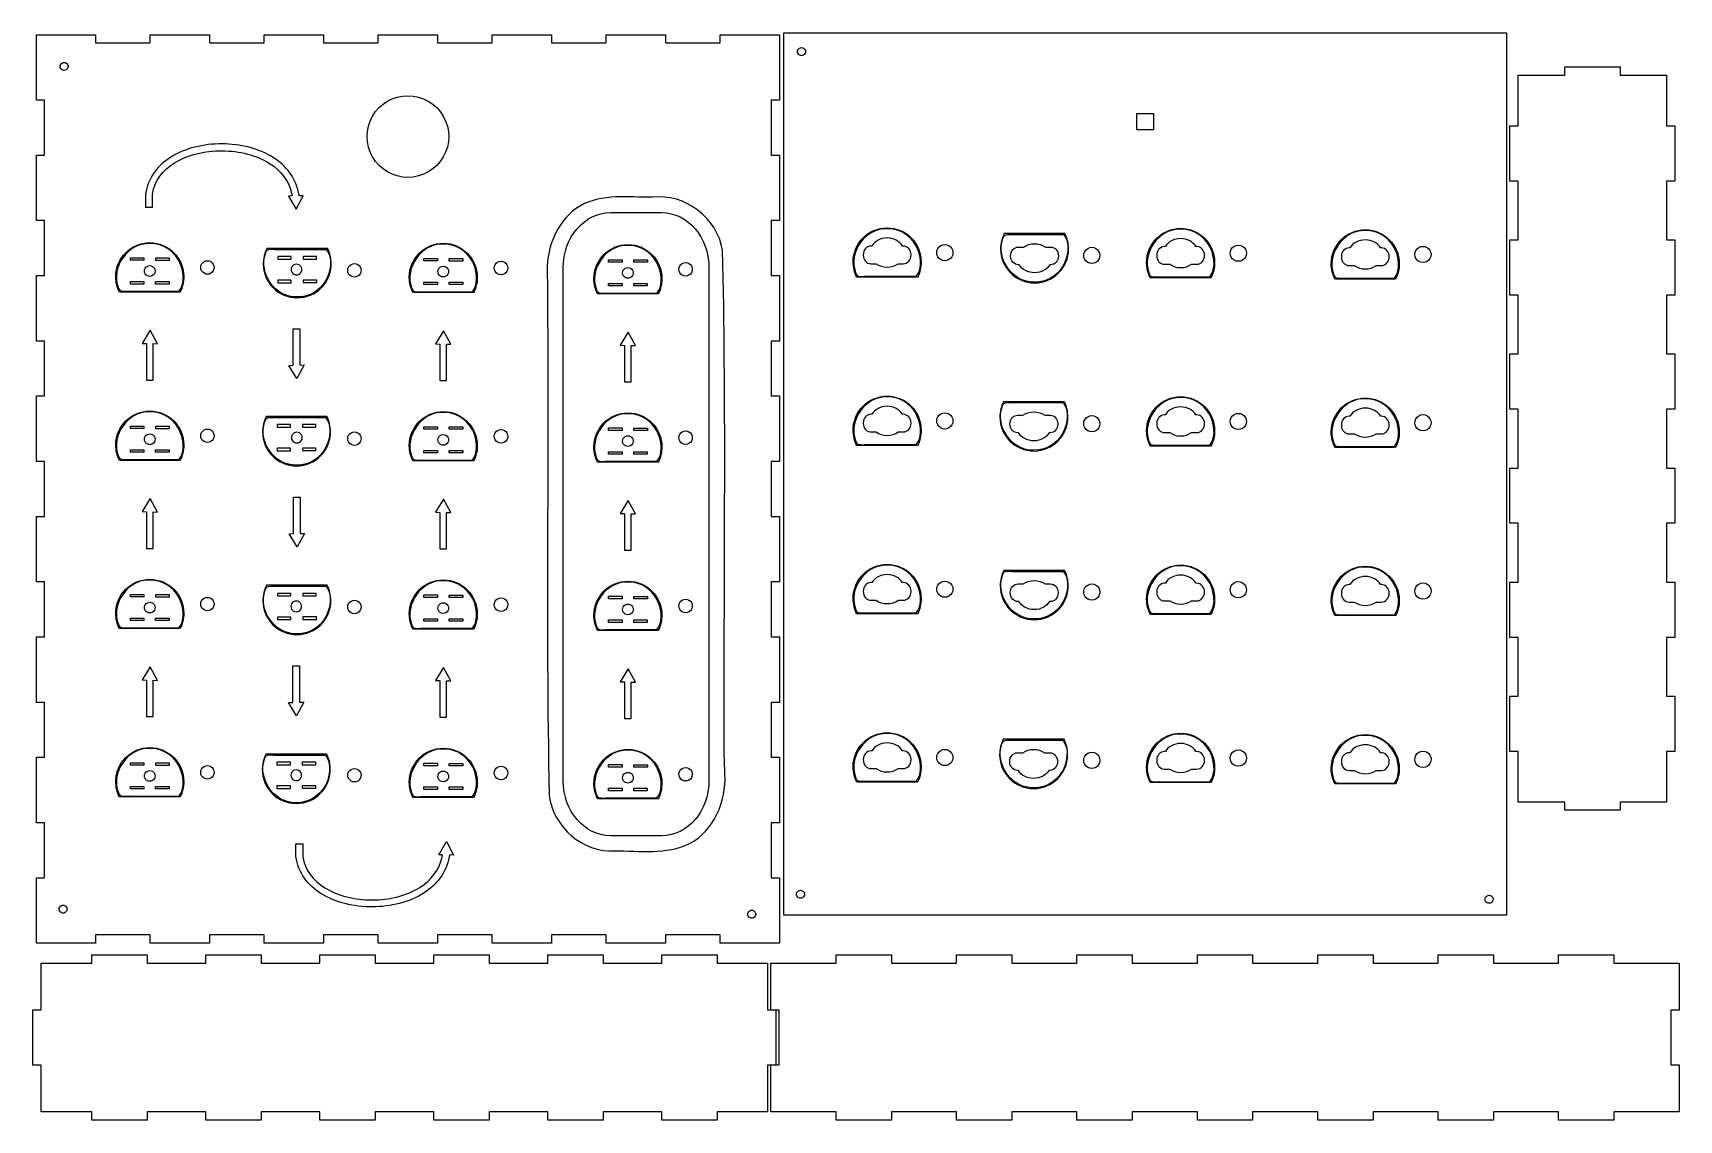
# Model space of a CAD drawing. Extents: x -357 to 241, y 37 to 431.
import ezdxf

# ---------------------------------------------------------------- set-up
doc = ezdxf.new("R2010")
doc.units = 0
doc.layers.add('Layer_1_copy', color=7, linetype='CONTINUOUS')

msp = doc.modelspace()

# ---------------------------------------------------------------- linework, layer by layer
at = {"layer": 'Layer_1_copy', "color": 7}
for points in [[(-334.531547, 430.771087), (-334.531547, 427.771084), (-314.621559, 427.771084), (-314.621559, 430.771087), (-293.10299, 430.771087), (-293.10299, 427.771084), (-273.192968, 427.771084), (-273.192968, 430.771087), (-251.674399, 430.771087), (-251.674399, 427.771084), (-231.764411, 427.771084), (-231.764411, 430.771087), (-210.245841, 430.771087), (-210.245841, 427.771084), (-190.335826, 427.771084), (-190.335826, 430.771087), (-168.817256, 430.771087), (-168.817256, 427.771084), (-148.907269, 427.771084), (-148.907269, 430.771087), (-127.388671, 430.771087), (-127.388671, 427.771084), (-107.478683, 427.771084), (-107.478683, 430.771087), (-86.0051, 430.771087), (-86.0051, 406.976085), (-89.005122, 406.976085), (-89.005122, 387.066086), (-86.0051, 387.066086), (-86.0051, 363.226086), (-89.005122, 363.226086), (-89.005122, 343.316084), (-86.0051, 343.316084), (-86.0051, 319.476085), (-89.005122, 319.476085), (-89.005122, 299.566094), (-86.0051, 299.566094), (-86.0051, 275.726078), (-89.005122, 275.726078), (-89.005122, 255.81609), (-86.0051, 255.81609), (-86.0051, 231.976065), (-89.005122, 231.976065), (-89.005122, 212.066077), (-86.0051, 212.066077), (-86.0051, 188.226092), (-89.005122, 188.226092), (-89.005122, 168.316076), (-86.0051, 168.316076), (-86.0051, 144.476071), (-89.005122, 144.476071), (-89.005122, 124.566055), (-86.0051, 124.566055), (-86.0051, 100.771053), (-107.478683, 100.771053), (-107.478683, 103.771075), (-127.388671, 103.771075), (-127.388671, 100.771053), (-148.907269, 100.771053), (-148.907269, 103.771075), (-168.817256, 103.771075), (-168.817256, 100.771053), (-190.335826, 100.771053), (-190.335826, 103.771075), (-210.245841, 103.771075), (-210.245841, 100.771053), (-231.764411, 100.771053), (-231.764411, 103.771075), (-251.674399, 103.771075), (-251.674399, 100.771053), (-273.192968, 100.771053), (-273.192968, 103.771075), (-293.10299, 103.771075), (-293.10299, 100.771053), (-314.621559, 100.771053), (-314.621559, 103.771075), (-334.531547, 103.771075), (-334.531547, 100.771053), (-356.00513, 100.771053), (-356.00513, 124.566055), (-353.005136, 124.566055), (-353.005136, 144.476071), (-356.00513, 144.476071), (-356.00513, 168.316076), (-353.005136, 168.316076), (-353.005136, 188.226092), (-356.00513, 188.226092), (-356.00513, 212.06608), (-353.005136, 212.06608), (-353.005136, 231.976068), (-356.00513, 231.976068), (-356.00513, 255.816093), (-353.005136, 255.816093), (-353.005136, 275.72608), (-356.00513, 275.72608), (-356.00513, 299.566097), (-353.005136, 299.566097), (-353.005136, 319.476087), (-356.00513, 319.476087), (-356.00513, 343.316084), (-353.005136, 343.316084), (-353.005136, 363.226086), (-356.00513, 363.226086), (-356.00513, 387.066086), (-353.005136, 387.066086), (-353.005136, 406.976087), (-356.00513, 406.976087), (-356.00513, 430.77109), (-334.531547, 430.771087)], [(-84.363413, 110.946566), (-84.363413, 431.403013), (178.254028, 431.403013), (178.254028, 110.946566), (-84.363413, 110.946566)], [(-77.977239, 426.080068), (-77.977239, 426.080068)], [(-77.97721, 426.080096), (-77.97721, 426.080096)], [(-77.977182, 426.080096), (-77.977182, 426.080096)], [(-345.927602, 420.676412), (-345.927602, 420.676413)], [(-345.927573, 420.676441), (-345.927573, 420.676441)], [(-345.927573, 420.676441), (-345.927573, 420.676441)], [(219.468206, 152.046634), (219.468206, 149.046631), (199.378189, 149.046631), (199.378189, 152.046634), (182.423209, 152.046634), (182.423209, 170.430203), (179.423187, 170.430203), (179.423187, 190.520203), (182.423209, 190.520203), (182.423209, 211.858774), (179.423187, 211.858774), (179.423187, 231.948774), (182.423209, 231.948774), (182.423209, 253.287348), (179.423187, 253.287348), (179.423187, 273.377348), (182.423209, 273.377348), (182.423209, 294.715919), (179.423187, 294.715919), (179.423187, 314.805919), (182.423209, 314.805919), (182.423209, 336.14449), (179.423187, 336.14449), (179.423187, 356.234491), (182.423209, 356.234491), (182.423209, 377.573062), (179.423187, 377.573062), (179.423187, 397.663062), (182.423209, 397.663062), (182.423209, 416.046633), (199.378189, 416.046633), (199.378189, 419.046633), (219.468206, 419.046633), (219.468206, 416.046633), (236.423214, 416.046633), (236.423214, 416.046633), (236.423214, 397.663062), (239.423208, 397.663062), (239.423208, 377.573062), (236.423214, 377.573062), (236.423214, 356.234491), (239.423208, 356.234491), (239.423208, 336.14449), (236.423214, 336.14449), (236.423214, 314.805919), (239.423208, 314.805919), (239.423208, 294.715919), (236.423214, 294.715919), (236.423214, 273.377348), (239.423208, 273.377348), (239.423208, 253.287348), (236.423214, 253.287348), (236.423214, 231.948774), (239.423208, 231.948774), (239.423208, 211.858774), (236.423214, 211.858774), (236.423214, 190.520203), (239.423208, 190.520203), (239.423208, 170.430203), (236.423214, 170.430203), (236.423214, 152.046634), (219.468206, 152.046634)], [(-221.005133, 408.589372), (-221.005133, 408.589372)], [(43.945178, 396.171732), (43.945178, 402.171732), (49.945178, 402.171732), (49.945178, 396.171732), (43.945178, 396.171732)], [(-147.418151, 366.139475), (-128.73679, 366.139475)], [(-250.188583, 353.114177), (-272.254636, 353.114177)], [(-25.889062, 354.564658), (-25.889062, 354.564658)], [(-5.630235, 352.964929), (-5.630235, 352.964929)], [(17.761782, 358.517832), (-4.30427, 358.517832)], [(27.527646, 353.532035), (27.527646, 353.532035)], [(80.765369, 354.358015), (80.765369, 354.358015)], [(147.856251, 353.887325), (147.856251, 353.887325)], [(-321.86911, 348.818625), (-321.86911, 349.718625), (-316.945482, 349.718625), (-316.945482, 348.818625), (-321.86911, 348.818625)], [(-312.646455, 348.768223), (-312.646455, 349.668223), (-307.722827, 349.668223), (-307.722827, 348.768223), (-312.646455, 348.768223)], [(-293.839426, 348.660974), (-293.839426, 348.660974)], [(-273.5806, 347.561274), (-273.5806, 347.561274)], [(-268.286794, 350.188023), (-268.286794, 349.288023), (-263.363166, 349.288023), (-263.363166, 350.188023), (-268.286794, 350.188023)], [(-259.10017, 350.188023), (-259.10017, 349.288023), (-254.176542, 349.288023), (-254.176542, 350.188023), (-259.10017, 350.188023)], [(-240.42269, 347.628351), (-240.42269, 347.628351)], [(-215.214615, 348.612004), (-215.214615, 349.512004), (-210.290987, 349.512004), (-210.290987, 348.612004), (-215.214615, 348.612004)], [(-205.992027, 348.561602), (-205.992027, 349.461602), (-201.068399, 349.461602), (-201.068399, 348.561602), (-205.992027, 348.561602)], [(-187.184968, 348.454359), (-187.184968, 348.454359)], [(-148.123791, 348.141257), (-148.123791, 349.041257), (-143.200163, 349.041257), (-143.200163, 348.141257), (-148.123791, 348.141257)], [(-138.901133, 348.090855), (-138.901133, 348.990855), (-133.977505, 348.990855), (-133.977505, 348.090855), (-138.901133, 348.090855)], [(-120.094113, 347.983613), (-120.094113, 347.983613)], [(-59.204225, 348.241455), (-59.204225, 348.241455)], [(47.450234, 348.03484), (47.450234, 348.03484)], [(114.541088, 347.564093), (114.541088, 347.564093)], [(-327.154596, 342.837797), (-327.154596, 342.837797)], [(-321.860757, 340.211053), (-321.860757, 341.111053), (-316.937128, 341.111053), (-316.937128, 340.211053), (-321.860757, 340.211053)], [(-314.805665, 346.889627), (-314.805665, 346.889627)], [(-312.674141, 340.211053), (-312.674141, 341.111053), (-307.750513, 341.111053), (-307.750513, 340.211053), (-312.674141, 340.211053)], [(-268.295131, 341.580452), (-268.295131, 340.680452), (-263.371503, 340.680452), (-263.371503, 341.580452), (-268.295131, 341.580452)], [(-261.482881, 343.509435), (-261.482881, 343.509435)], [(-259.072473, 341.630854), (-259.072473, 340.730854), (-254.148845, 340.730854), (-254.148845, 341.630854), (-259.072473, 341.630854)], [(-220.500132, 342.631179), (-220.500132, 342.631179)], [(-208.151206, 346.683012), (-208.151206, 346.683012)], [(-170.382432, 344.965103), (-170.382432, 344.965103)], [(-164.544581, 159.836865), (-164.544581, 346.139486)], [(-153.409277, 342.160435), (-153.409277, 342.160435)], [(-141.060352, 346.212266), (-141.060352, 346.212266)], [(-111.61036, 346.139486), (-111.61036, 159.836865)], [(-35.812208, 342.688552), (-57.87826, 342.688552)], [(70.842251, 342.481937), (48.776199, 342.481937)], [(137.933105, 342.01119), (115.867053, 342.01119)], [(-303.762579, 337.284894), (-325.828632, 337.284894)], [(-197.108115, 337.078276), (-219.174167, 337.078276)], [(-215.206349, 340.004432), (-215.206349, 340.904432), (-210.28272, 340.904432), (-210.28272, 340.004432), (-215.206349, 340.004432)], [(-206.019657, 340.004432), (-206.019657, 340.904432), (-201.096029, 340.904432), (-201.096029, 340.004432), (-206.019657, 340.004432)], [(-130.01726, 336.607532), (-152.083313, 336.607532)], [(-148.115525, 339.533697), (-148.115525, 340.433697), (-143.191897, 340.433697), (-143.191897, 339.533697), (-148.115525, 339.533697)], [(-138.928833, 339.533697), (-138.928833, 340.433697), (-134.005205, 340.433697), (-134.005205, 339.533697), (-138.928833, 339.533697)], [(-25.889062, 293.437272), (-25.889062, 293.437272)], [(17.510576, 297.474012), (-4.555476, 297.474012)], [(80.765369, 293.230629), (80.765369, 293.230629)], [(-321.86911, 287.691229), (-321.86911, 288.591229), (-316.945482, 288.591229), (-316.945482, 287.691229), (-321.86911, 287.691229)], [(-312.646455, 287.640828), (-312.646455, 288.540828), (-307.722827, 288.540828), (-307.722827, 287.640828), (-312.646455, 287.640828)], [(-293.839426, 287.533588), (-293.839426, 287.533588)], [(-250.439789, 292.070357), (-272.505842, 292.070357)], [(-268.538009, 289.144198), (-268.538009, 288.244198), (-263.614381, 288.244198), (-263.614381, 289.144198), (-268.538009, 289.144198)], [(-259.351388, 289.144198), (-259.351388, 288.244198), (-254.427759, 288.244198), (-254.427759, 289.144198), (-259.351388, 289.144198)], [(-215.214615, 287.484627), (-215.214615, 288.384627), (-210.290987, 288.384627), (-210.290987, 287.484627), (-215.214615, 287.484627)], [(-205.992027, 287.434225), (-205.992027, 288.334225), (-201.068399, 288.334225), (-201.068399, 287.434225), (-205.992027, 287.434225)], [(-187.184968, 287.326973), (-187.184968, 287.326973)], [(-148.123791, 287.013872), (-148.123791, 287.913872), (-143.200163, 287.913872), (-143.200163, 287.013872), (-148.123791, 287.013872)], [(-138.901133, 286.96347), (-138.901133, 287.86347), (-133.977505, 287.86347), (-133.977505, 286.96347), (-138.901133, 286.96347)], [(-5.881441, 291.921109), (-5.881441, 291.921109)], [(27.527646, 292.404649), (27.527646, 292.404649)], [(147.856251, 292.759939), (147.856251, 292.759939)], [(-327.154596, 281.710411), (-327.154596, 281.710411)], [(-314.805665, 285.762241), (-314.805665, 285.762241)], [(-273.831806, 286.517454), (-273.831806, 286.517454)], [(-261.357264, 282.465612), (-261.357264, 282.465612)], [(-240.42269, 286.500965), (-240.42269, 286.500965)], [(-220.500132, 281.503796), (-220.500132, 281.503796)], [(-208.151206, 285.555626), (-208.151206, 285.555626)], [(-141.060352, 285.08488), (-141.060352, 285.08488)], [(-120.094113, 286.856227), (-120.094113, 286.856227)], [(-59.204225, 287.114069), (-59.204225, 287.114069)], [(-35.812208, 281.561166), (-57.87826, 281.561166)], [(47.450234, 286.907454), (47.450234, 286.907454)], [(70.842251, 281.354551), (48.776199, 281.354551)], [(114.541088, 286.436707), (114.541088, 286.436707)], [(-303.762579, 276.157508), (-325.828632, 276.157508)], [(-321.860757, 279.083658), (-321.860757, 279.983658), (-316.937128, 279.983658), (-316.937128, 279.083658), (-321.860757, 279.083658)], [(-312.674141, 279.083658), (-312.674141, 279.983658), (-307.750513, 279.983658), (-307.750513, 279.083658), (-312.674141, 279.083658)], [(-268.546349, 280.536627), (-268.546349, 279.636627), (-263.62272, 279.636627), (-263.62272, 280.536627), (-268.546349, 280.536627)], [(-259.323688, 280.587029), (-259.323688, 279.687029), (-254.400059, 279.687029), (-254.400059, 280.587029), (-259.323688, 280.587029)], [(-197.108115, 275.950893), (-219.174167, 275.950893)], [(-215.206349, 278.877056), (-215.206349, 279.777056), (-210.28272, 279.777056), (-210.28272, 278.877056), (-215.206349, 278.877056)], [(-206.019657, 278.877056), (-206.019657, 279.777056), (-201.096029, 279.777056), (-201.096029, 278.877056), (-206.019657, 278.877056)], [(-153.409277, 281.033049), (-153.409277, 281.033049)], [(-130.01726, 275.480146), (-152.083313, 275.480146)], [(-148.115525, 278.406301), (-148.115525, 279.306301), (-143.191897, 279.306301), (-143.191897, 278.406301), (-148.115525, 278.406301)], [(-138.928833, 278.406301), (-138.928833, 279.306301), (-134.005205, 279.306301), (-134.005205, 278.406301), (-138.928833, 278.406301)], [(137.933105, 280.883804), (115.867053, 280.883804)], [(17.636193, 236.179014), (-4.429859, 236.179014)], [(-321.86911, 226.56383), (-321.86911, 227.46383), (-316.945482, 227.46383), (-316.945482, 226.56383), (-321.86911, 226.56383)], [(-312.646455, 226.513428), (-312.646455, 227.413428), (-307.722827, 227.413428), (-307.722827, 226.513428), (-312.646455, 226.513428)], [(-250.314172, 230.775359), (-272.380225, 230.775359)], [(-268.412403, 227.849211), (-268.412403, 226.949211), (-263.488775, 226.949211), (-263.488775, 227.849211), (-268.412403, 227.849211)], [(-259.225711, 227.849211), (-259.225711, 226.949211), (-254.302083, 226.949211), (-254.302083, 227.849211), (-259.225711, 227.849211)], [(-25.889062, 232.309886), (-25.889062, 232.309886)], [(-5.755824, 230.626111), (-5.755824, 230.626111)], [(27.527646, 231.277263), (27.527646, 231.277263)], [(80.765369, 232.103271), (80.765369, 232.103271)], [(147.856251, 231.632581), (147.856251, 231.632581)], [(-314.805665, 224.634833), (-314.805665, 224.634833)], [(-293.839426, 226.406202), (-293.839426, 226.406202)], [(-273.706189, 225.222456), (-273.706189, 225.222456)], [(-240.42269, 225.373579), (-240.42269, 225.373579)], [(-215.214615, 226.357243), (-215.214615, 227.257243), (-210.290987, 227.257243), (-210.290987, 226.357243), (-215.214615, 226.357243)], [(-208.151206, 224.428246), (-208.151206, 224.428246)], [(-205.992027, 226.306844), (-205.992027, 227.206844), (-201.068399, 227.206844), (-201.068399, 226.306844), (-205.992027, 226.306844)], [(-187.184968, 226.199587), (-187.184968, 226.199587)], [(-148.123791, 225.886488), (-148.123791, 226.786488), (-143.200163, 226.786488), (-143.200163, 225.886488), (-148.123791, 225.886488)], [(-141.060352, 223.957499), (-141.060352, 223.957499)], [(-138.901133, 225.836089), (-138.901133, 226.736089), (-133.977505, 226.736089), (-133.977505, 225.836089), (-138.901133, 225.836089)], [(-120.094113, 225.728841), (-120.094113, 225.728841)], [(-59.204225, 225.986655), (-59.204225, 225.986655)], [(47.450234, 225.780068), (47.450234, 225.780068)], [(114.541088, 225.309321), (114.541088, 225.309321)], [(-327.154596, 220.582997), (-327.154596, 220.582997)], [(-321.860757, 217.956264), (-321.860757, 218.856264), (-316.937128, 218.856264), (-316.937128, 217.956264), (-321.860757, 217.956264)], [(-312.674141, 217.956264), (-312.674141, 218.856264), (-307.750513, 218.856264), (-307.750513, 217.956264), (-312.674141, 217.956264)], [(-268.420669, 219.241645), (-268.420669, 218.341645), (-263.497041, 218.341645), (-263.497041, 219.241645), (-268.420669, 219.241645)], [(-261.567943, 221.170614), (-261.567943, 221.170614)], [(-259.198082, 219.292047), (-259.198082, 218.392047), (-254.274453, 218.392047), (-254.274453, 219.292047), (-259.198082, 219.292047)], [(-220.500132, 220.37641), (-220.500132, 220.37641)], [(-215.206349, 217.749677), (-215.206349, 218.649677), (-210.28272, 218.649677), (-210.28272, 217.749677), (-215.206349, 217.749677)], [(-206.019657, 217.749677), (-206.019657, 218.649677), (-201.096029, 218.649677), (-201.096029, 217.749677), (-206.019657, 217.749677)], [(-153.409277, 219.905663), (-153.409277, 219.905663)], [(-148.115525, 217.278922), (-148.115525, 218.178922), (-143.191897, 218.178922), (-143.191897, 217.278922), (-148.115525, 217.278922)], [(-138.928833, 217.278922), (-138.928833, 218.178922), (-134.005205, 218.178922), (-134.005205, 217.278922), (-138.928833, 217.278922)], [(-35.812208, 220.433752), (-57.87826, 220.433752)], [(70.842251, 220.227165), (48.776199, 220.227165)], [(137.933105, 219.756418), (115.867053, 219.756418)], [(-303.762579, 215.030094), (-325.828632, 215.030094)], [(-197.108115, 214.823507), (-219.174167, 214.823507)], [(-130.01726, 214.35276), (-152.083313, 214.35276)], [(17.425514, 174.848739), (-4.640538, 174.848739)], [(-250.524851, 169.445083), (-272.590903, 169.445083)], [(-25.889062, 171.182522), (-25.889062, 171.182522)], [(-5.966503, 169.295836), (-5.966503, 169.295836)], [(27.527646, 170.1499), (27.527646, 170.1499)], [(80.765369, 170.975879), (80.765369, 170.975879)], [(147.856251, 170.505189), (147.856251, 170.505189)], [(-321.86911, 165.436489), (-321.86911, 166.336489), (-316.945482, 166.336489), (-316.945482, 165.436489), (-321.86911, 165.436489)], [(-314.805665, 163.507503), (-314.805665, 163.507503)], [(-312.646455, 165.386087), (-312.646455, 166.286087), (-307.722827, 166.286087), (-307.722827, 165.386087), (-312.646455, 165.386087)], [(-293.839426, 165.278844), (-293.839426, 165.278844)], [(-273.916868, 163.892181), (-273.916868, 163.892181)], [(-268.623105, 166.518938), (-268.623105, 165.618938), (-263.699476, 165.618938), (-263.699476, 166.518938), (-268.623105, 166.518938)], [(-259.436413, 166.518938), (-259.436413, 165.618938), (-254.512785, 165.618938), (-254.512785, 166.518938), (-259.436413, 166.518938)], [(-240.42269, 164.246221), (-240.42269, 164.246221)], [(-215.214615, 165.229869), (-215.214615, 166.129869), (-210.290987, 166.129869), (-210.290987, 165.229869), (-215.214615, 165.229869)], [(-208.151206, 163.300888), (-208.151206, 163.300888)], [(-205.992027, 165.179467), (-205.992027, 166.079467), (-201.068399, 166.079467), (-201.068399, 165.179467), (-205.992027, 165.179467)], [(-187.184968, 165.072229), (-187.184968, 165.072229)], [(-148.123791, 164.759131), (-148.123791, 165.65913), (-143.200163, 165.65913), (-143.200163, 164.759131), (-148.123791, 164.759131)], [(-141.060352, 162.830142), (-141.060352, 162.830142)], [(-138.901133, 164.708728), (-138.901133, 165.608728), (-133.977505, 165.608728), (-133.977505, 164.708728), (-138.901133, 164.708728)], [(-120.094113, 164.601483), (-120.094113, 164.601483)], [(-59.204225, 164.859314), (-59.204225, 164.859314)], [(47.450234, 164.652699), (47.450234, 164.652699)], [(114.541088, 164.181952), (114.541088, 164.181952)], [(-327.154596, 159.455658), (-327.154596, 159.455658)], [(-321.860757, 156.828917), (-321.860757, 157.728917), (-316.937128, 157.728917), (-316.937128, 156.828917), (-321.860757, 156.828917)], [(-312.674141, 156.828917), (-312.674141, 157.728917), (-307.750513, 157.728917), (-307.750513, 156.828917), (-312.674141, 156.828917)], [(-268.631371, 157.91135), (-268.631371, 157.01135), (-263.707743, 157.01135), (-263.707743, 157.91135), (-268.631371, 157.91135)], [(-261.567943, 159.840339), (-261.567943, 159.840339)], [(-259.408783, 157.961752), (-259.408783, 157.061752), (-254.485155, 157.061752), (-254.485155, 157.961752), (-259.408783, 157.961752)], [(-220.500132, 159.249044), (-220.500132, 159.249044)], [(-215.206349, 156.622297), (-215.206349, 157.522297), (-210.28272, 157.522297), (-210.28272, 156.622297), (-215.206349, 156.622297)], [(-206.019657, 156.622297), (-206.019657, 157.522297), (-201.096029, 157.522297), (-201.096029, 156.622297), (-206.019657, 156.622297)], [(-164.544581, 159.836865), (-164.544581, 159.836865)], [(-153.409277, 158.778297), (-153.409277, 158.778297)], [(-148.115525, 156.151562), (-148.115525, 157.051562), (-143.191897, 157.051562), (-143.191897, 156.151562), (-148.115525, 156.151562)], [(-138.928833, 156.151562), (-138.928833, 157.051562), (-134.005205, 157.051562), (-134.005205, 156.151562), (-138.928833, 156.151562)], [(-35.812208, 159.306411), (-57.87826, 159.306411)], [(70.842251, 159.099796), (48.776199, 159.099796)], [(137.933105, 158.629049), (115.867053, 158.629049)], [(-303.762579, 153.902756), (-325.828632, 153.902756)], [(-197.108115, 153.696141), (-219.174167, 153.696141)], [(-130.01726, 153.225394), (-152.083313, 153.225394)], [(-128.73679, 139.836845), (-147.418151, 139.836845)], [(-78.340261, 120.002894), (-78.340261, 120.002894)], [(-78.340233, 120.002922), (-78.340233, 120.002922)], [(-78.340233, 120.002922), (-78.340233, 120.002922)], [(-346.290624, 114.599241), (-346.290624, 114.599241)], [(-346.290596, 114.599269), (-346.290596, 114.599269)], [(-346.290596, 114.599269), (-346.290596, 114.599269)], [(171.898741, 118.173981), (171.898741, 118.173981)], [(171.898769, 118.173981), (171.898769, 118.173981)], [(171.898798, 118.173981), (171.898798, 118.173981)], [(-96.051625, 112.770328), (-96.051625, 112.770328)], [(-96.051596, 112.770328), (-96.051596, 112.770328)], [(-96.051596, 112.770328), (-96.051596, 112.770328)], [(-354.267544, 56.498824), (-357.267538, 56.498824), (-357.267538, 76.588841), (-354.267544, 76.588841), (-354.267544, 93.543821), (-335.883956, 93.543821), (-335.883956, 96.543843), (-315.793967, 96.543843), (-315.793967, 93.543821), (-294.455398, 93.543821), (-294.455398, 96.543843), (-274.365376, 96.543843), (-274.365376, 93.543821), (-253.026807, 93.543821), (-253.026807, 96.543843), (-232.936819, 96.543843), (-232.936819, 93.543821), (-211.59825, 93.543821), (-211.59825, 96.543843), (-191.508233, 96.543843), (-191.508233, 93.543821), (-170.169665, 93.543821), (-170.169665, 96.543843), (-150.079676, 96.543843), (-150.079676, 93.543821), (-128.741108, 93.543821), (-128.741108, 96.543843), (-108.651091, 96.543843), (-108.651091, 93.543821), (-90.26753, 93.543821), (-90.26753, 76.588841), (-87.267536, 76.588841), (-87.267536, 56.498824), (-90.26753, 56.498824), (-90.26753, 39.543845), (-90.26753, 39.543845), (-108.651091, 39.543845), (-108.651091, 36.543822), (-128.741108, 36.543822), (-128.741108, 39.543845), (-150.079676, 39.543845), (-150.079676, 36.543822), (-170.169665, 36.543822), (-170.169665, 39.543845), (-191.508233, 39.543845), (-191.508233, 36.543822), (-211.59825, 36.543822), (-211.59825, 39.543845), (-232.936819, 39.543845), (-232.936819, 36.543822), (-253.026807, 36.543822), (-253.026807, 39.543845), (-274.365376, 39.543845), (-274.365376, 36.543822), (-294.455398, 36.543822), (-294.455398, 39.543845), (-315.793967, 39.543845), (-315.793967, 36.543822), (-335.883956, 36.543822), (-335.883956, 39.543845), (-354.267544, 39.543845), (-354.267544, 56.498824)], [(-89.066017, 93.543838), (-65.361016, 93.543838), (-65.361016, 96.543832), (-45.271015, 96.543832), (-45.271015, 93.543838), (-21.611017, 93.543838), (-21.611017, 96.543832), (-1.521017, 96.543832), (-1.521017, 93.543838), (22.138984, 93.543838), (22.138984, 96.543832), (42.228976, 96.543832), (42.228976, 93.543838), (65.888991, 93.543838), (65.888991, 96.543832), (85.97898, 96.543832), (85.97898, 93.543838), (109.638996, 93.543838), (109.638996, 96.543832), (129.728984, 96.543832), (129.728984, 93.543838), (153.388972, 93.543838), (153.388972, 96.543832), (173.478986, 96.543832), (173.478986, 93.543838), (197.138973, 93.543838), (197.138973, 96.543832), (217.22899, 96.543832), (217.22899, 93.543838), (240.933992, 93.543838), (240.933992, 76.49883), (237.933969, 76.49883), (237.933969, 56.588814), (240.933992, 56.588814), (240.933992, 39.543833), (217.22899, 39.543833), (217.22899, 36.543811), (197.138973, 36.543811), (197.138973, 39.543833), (173.478986, 39.543833), (173.478986, 36.543811), (153.388972, 36.543811), (153.388972, 39.543833), (129.728984, 39.543833), (129.728984, 36.543811), (109.638996, 36.543811), (109.638996, 39.543833), (85.97898, 39.543833), (85.97898, 36.543811), (65.888991, 36.543811), (65.888991, 39.543833), (42.228976, 39.543833), (42.228976, 36.543811), (22.138984, 36.543811), (22.138984, 39.543833), (-1.521017, 39.543833), (-1.521017, 36.543811), (-21.611017, 36.543811), (-21.611017, 39.543833), (-45.271015, 39.543833), (-45.271015, 36.543811), (-65.361016, 36.543811), (-65.361016, 39.543833), (-89.066017, 39.543833), (-89.066017, 56.588814), (-86.066015, 56.588814), (-86.066015, 76.49883), (-89.066017, 76.49883), (-89.066017, 93.543838)]]:
    msp.add_lwpolyline(points, dxfattribs=at)
at = {"layer": 'Layer_1_copy', "color": 1}
for points in [[(-288.568638, 391.106097), (-288.568751, 391.106097)], [(-316.332362, 372.814569), (-316.34986, 372.814569), (-316.34986, 372.664639), (-316.34986, 368.175541), (-313.801054, 368.175541), (-313.801054, 372.814569)], [(-263.098077, 372.188389), (-264.403355, 372.153111), (-261.642854, 367.381791), (-259.120493, 372.294222), (-260.54041, 372.241305)], [(-260.593467, 372.929222), (-260.610965, 372.929222)], [(-260.575687, 372.664639), (-260.566939, 372.664639)], [(-314.68218, 323.424698), (-317.601431, 318.653379), (-316.005125, 318.609281), (-316.005125, 305.327198), (-313.606236, 305.327198), (-313.606236, 318.556365), (-312.009903, 318.512268), (-314.68218, 323.424698), (-314.68218, 323.424698)], [(-261.35939, 305.888781), (-264.278641, 310.660097), (-262.682335, 310.704195), (-262.682335, 323.986278), (-260.283446, 323.986278), (-260.283446, 310.757111), (-258.687113, 310.801209), (-261.35939, 305.888781), (-261.35939, 305.888781)], [(-208.027716, 323.218072), (-210.946966, 318.446752), (-209.350661, 318.402655), (-209.350661, 305.120572), (-206.951772, 305.120572), (-206.951772, 318.349739), (-205.355438, 318.305641), (-208.027716, 323.218072), (-208.027716, 323.218072)], [(-140.936861, 322.747334), (-143.856112, 317.976014), (-142.259806, 317.931917), (-142.259806, 304.649834), (-139.860917, 304.649834), (-139.860917, 317.879), (-138.264584, 317.834903), (-140.936861, 322.747334), (-140.936861, 322.747334)], [(-314.68218, 262.297292), (-317.601431, 257.525973), (-316.005125, 257.481876), (-316.005125, 244.199792), (-313.606236, 244.199792), (-313.606236, 257.428959), (-312.009903, 257.384862), (-314.68218, 262.297292), (-314.68218, 262.297292)], [(-261.233773, 244.719366), (-264.153023, 249.490686), (-262.556718, 249.534783), (-262.556718, 262.816866), (-260.157829, 262.816866), (-260.157829, 249.5877), (-258.561496, 249.631797), (-261.233773, 244.719366), (-261.233773, 244.719366)], [(-208.027716, 262.090686), (-210.946966, 257.319366), (-209.350661, 257.275269), (-209.350661, 243.993186), (-206.951772, 243.993186), (-206.951772, 257.222353), (-205.355438, 257.178255), (-208.027716, 262.090686), (-208.027716, 262.090686)], [(-140.936861, 261.619953), (-143.856112, 256.848634), (-142.259806, 256.804537), (-142.259806, 243.522453), (-139.860917, 243.522453), (-139.860917, 256.75162), (-138.264584, 256.707523), (-140.936861, 261.619953), (-140.936861, 261.619953)], [(-314.68218, 201.169918), (-317.601431, 196.398598), (-316.005125, 196.354501), (-316.005125, 183.072418), (-313.606236, 183.072418), (-313.606236, 196.301584), (-312.009903, 196.257487), (-314.68218, 201.169918), (-314.68218, 201.169918)], [(-261.444452, 183.40673), (-264.363702, 188.178049), (-262.767397, 188.222146), (-262.767397, 201.50423), (-260.368508, 201.50423), (-260.368508, 188.275063), (-258.772175, 188.31916), (-261.444452, 183.40673), (-261.444452, 183.40673)], [(-208.027716, 200.96332), (-210.946966, 196.192003), (-209.350661, 196.147906), (-209.350661, 182.865822), (-206.951772, 182.865822), (-206.951772, 196.094989), (-205.355438, 196.050892), (-208.027716, 200.96332), (-208.027716, 200.96332)], [(-140.936861, 200.492567), (-143.856112, 195.721248), (-142.259806, 195.677151), (-142.259806, 182.395067), (-139.860917, 182.395067), (-139.860917, 195.624234), (-138.264584, 195.580137), (-140.936861, 200.492567), (-140.936861, 200.492567)], [(-208.463749, 132.897735), (-209.769027, 132.933012), (-207.008527, 137.704318), (-204.486166, 132.791901), (-205.906082, 132.844818)], [(-261.698029, 132.27154), (-261.715527, 132.27154), (-261.715527, 132.421485), (-261.715527, 136.910568), (-259.166721, 136.910568), (-259.166721, 132.27154)], [(-205.95914, 132.156901), (-205.976638, 132.156901)], [(-205.94136, 132.421485), (-205.932611, 132.421485)], [(-233.934305, 113.980012), (-233.934418, 113.980012)]]:
    msp.add_lwpolyline(points, dxfattribs=at)
at = {"layer": 'Layer_1_copy', "color": 3}
for points in [[(-46.970936, 360.309658), (-46.970936, 360.309658)], [(59.683523, 360.103043), (59.683523, 360.103043)], [(126.774377, 359.632296), (126.774377, 359.632296)], [(-314.921307, 354.906006), (-314.921307, 354.906006)], [(-208.266843, 354.699388), (-208.266843, 354.699388)], [(-141.175988, 354.228644), (-141.175988, 354.228644)], [(-52.402613, 354.003205), (-52.720113, 354.003205)], [(-46.855168, 356.922441), (-46.855168, 356.922441)], [(-40.981418, 354.003205), (-41.298918, 354.003205)], [(0.853877, 353.614915), (2.750072, 353.614915)], [(10.696377, 353.614915), (12.592572, 353.614915)], [(54.251846, 353.79659), (53.934346, 353.79659)], [(59.799291, 356.715826), (59.799291, 356.715826)], [(65.673041, 353.79659), (65.355541, 353.79659)], [(121.3427, 353.325843), (121.0252, 353.325843)], [(126.890145, 356.245079), (126.890145, 356.245079)], [(132.763895, 353.325843), (132.446395, 353.325843)], [(-55.542335, 350.828205), (-55.542335, 350.766469)], [(-52.720113, 347.591469), (-50.823918, 347.591469)], [(-42.877613, 347.591469), (-40.981418, 347.591469)], [(-38.159196, 350.766469), (-38.159196, 350.828205)], [(-1.968345, 350.378179), (-1.968345, 350.439915)], [(1.171377, 347.203179), (0.853877, 347.203179)], [(12.592572, 347.203179), (12.275072, 347.203179)], [(15.414794, 350.439915), (15.414794, 350.378179)], [(51.112124, 350.62159), (51.112124, 350.559854)], [(53.934346, 347.384854), (55.830541, 347.384854)], [(63.776846, 347.384854), (65.673041, 347.384854)], [(68.495263, 350.559854), (68.495263, 350.62159)], [(118.202978, 350.150843), (118.202978, 350.089107)], [(135.586117, 350.089107), (135.586117, 350.150843)], [(6.718822, 344.283943), (6.718822, 344.283943)], [(121.0252, 346.914107), (122.921395, 346.914107)], [(130.8677, 346.914107), (132.763895, 346.914107)], [(-261.347339, 335.493065), (-261.347339, 335.493065)], [(6.603054, 340.896726), (6.603054, 340.896726)], [(-46.970936, 299.182272), (-46.970936, 299.182272)], [(-314.921336, 293.77862), (-314.921336, 293.77862)], [(-208.266843, 293.572005), (-208.266843, 293.572005)], [(-46.855168, 295.795055), (-46.855168, 295.795055)], [(59.683523, 298.975657), (59.683523, 298.975657)], [(59.799291, 295.58844), (59.799291, 295.58844)], [(126.774377, 298.50491), (126.774377, 298.50491)], [(126.890145, 295.117693), (126.890145, 295.117693)], [(-141.176017, 293.101258), (-141.176017, 293.101258)], [(-55.542335, 289.700819), (-55.542335, 289.639083)], [(-52.402613, 292.875819), (-52.720113, 292.875819)], [(-40.981418, 292.875819), (-41.298918, 292.875819)], [(-38.159196, 289.639083), (-38.159196, 289.700819)], [(-2.219551, 289.334359), (-2.219551, 289.396095)], [(0.602671, 292.571095), (2.498866, 292.571095)], [(10.445171, 292.571095), (12.341366, 292.571095)], [(15.163588, 289.396095), (15.163588, 289.334359)], [(51.112124, 289.494204), (51.112124, 289.432468)], [(54.251846, 292.669204), (53.934346, 292.669204)], [(65.673041, 292.669204), (65.355541, 292.669204)], [(68.495263, 289.432468), (68.495263, 289.494204)], [(118.202978, 289.023457), (118.202978, 288.961721)], [(121.3427, 292.198457), (121.0252, 292.198457)], [(132.763895, 292.198457), (132.446395, 292.198457)], [(135.586117, 288.961721), (135.586117, 289.023457)], [(-52.720113, 286.464083), (-50.823918, 286.464083)], [(-42.877613, 286.464083), (-40.981418, 286.464083)], [(0.920171, 286.159359), (0.602671, 286.159359)], [(6.467616, 283.240123), (6.467616, 283.240123)], [(12.341366, 286.159359), (12.023866, 286.159359)], [(53.934346, 286.257468), (55.830541, 286.257468)], [(63.776846, 286.257468), (65.673041, 286.257468)], [(121.0252, 285.786721), (122.921395, 285.786721)], [(130.8677, 285.786721), (132.763895, 285.786721)], [(6.351848, 279.852906), (6.351848, 279.852906)], [(-261.598545, 274.449245), (-261.598545, 274.449245)], [(-46.970936, 238.054858), (-46.970936, 238.054858)], [(-46.855168, 234.667641), (-46.855168, 234.667641)], [(59.683523, 237.848271), (59.683523, 237.848271)], [(59.799291, 234.461054), (59.799291, 234.461054)], [(126.774377, 237.377524), (126.774377, 237.377524)], [(126.890145, 233.990307), (126.890145, 233.990307)], [(-314.921336, 232.651205), (-314.921336, 232.651205)], [(-208.266871, 232.444619), (-208.266871, 232.444619)], [(-141.175988, 231.973872), (-141.175988, 231.973872)], [(-55.542335, 228.573405), (-55.542335, 228.511669)], [(-52.402613, 231.748405), (-52.720113, 231.748405)], [(-40.981418, 231.748405), (-41.298918, 231.748405)], [(-38.159196, 228.511669), (-38.159196, 228.573405)], [(-2.093934, 228.039361), (-2.093934, 228.101097)], [(0.728288, 231.276097), (2.624483, 231.276097)], [(10.570788, 231.276097), (12.466983, 231.276097)], [(15.289205, 228.101097), (15.289205, 228.039361)], [(51.112124, 228.366818), (51.112124, 228.305082)], [(54.251846, 231.541818), (53.934346, 231.541818)], [(65.673041, 231.541818), (65.355541, 231.541818)], [(68.495263, 228.305082), (68.495263, 228.366818)], [(118.202978, 227.896071), (118.202978, 227.834335)], [(121.3427, 231.071071), (121.0252, 231.071071)], [(132.763895, 231.071071), (132.446395, 231.071071)], [(135.586117, 227.834335), (135.586117, 227.896071)], [(-52.720113, 225.336669), (-50.823918, 225.336669)], [(-42.877613, 225.336669), (-40.981418, 225.336669)], [(1.045788, 224.864361), (0.728288, 224.864361)], [(6.593233, 221.945125), (6.593233, 221.945125)], [(12.466983, 224.864361), (12.149483, 224.864361)], [(53.934346, 225.130082), (55.830541, 225.130082)], [(63.776846, 225.130082), (65.673041, 225.130082)], [(121.0252, 224.659335), (122.921395, 224.659335)], [(130.8677, 224.659335), (132.763895, 224.659335)], [(6.477465, 218.557908), (6.477465, 218.557908)], [(-261.472928, 213.154247), (-261.472928, 213.154247)], [(-46.970936, 176.927523), (-46.970936, 176.927523)], [(-46.855168, 173.5403), (-46.855168, 173.5403)], [(59.683523, 176.720902), (59.683523, 176.720902)], [(126.774377, 176.250155), (126.774377, 176.250155)], [(-314.921307, 171.523873), (-314.921307, 171.523873)], [(-208.266871, 171.317252), (-208.266871, 171.317252)], [(-141.175988, 170.846506), (-141.175988, 170.846506)], [(-52.402613, 170.621064), (-52.720113, 170.621064)], [(-40.981418, 170.621064), (-41.298918, 170.621064)], [(0.517609, 169.945822), (2.413804, 169.945822)], [(10.360109, 169.945822), (12.256304, 169.945822)], [(54.251846, 170.414449), (53.934346, 170.414449)], [(59.799291, 173.333685), (59.799291, 173.333685)], [(65.673041, 170.414449), (65.355541, 170.414449)], [(121.3427, 169.943702), (121.0252, 169.943702)], [(126.890145, 172.862938), (126.890145, 172.862938)], [(132.763895, 169.943702), (132.446395, 169.943702)], [(-55.542335, 167.446064), (-55.542335, 167.384328)], [(-52.720113, 164.209328), (-50.823918, 164.209328)], [(-42.877613, 164.209328), (-40.981418, 164.209328)], [(-38.159196, 167.384328), (-38.159196, 167.446064)], [(-2.304613, 166.709086), (-2.304613, 166.770822)], [(0.835109, 163.534086), (0.517609, 163.534086)], [(12.256304, 163.534086), (11.938804, 163.534086)], [(15.078526, 166.770822), (15.078526, 166.709086)], [(51.112124, 167.239449), (51.112124, 167.177713)], [(53.934346, 164.002713), (55.830541, 164.002713)], [(63.776846, 164.002713), (65.673041, 164.002713)], [(68.495263, 167.177713), (68.495263, 167.239449)], [(118.202978, 166.768702), (118.202978, 166.706966)], [(121.0252, 163.531966), (122.921395, 163.531966)], [(130.8677, 163.531966), (132.763895, 163.531966)], [(135.586117, 166.706966), (135.586117, 166.768702)], [(6.266786, 157.227633), (6.266786, 157.227633)], [(6.382554, 160.61485), (6.382554, 160.61485)], [(-261.683607, 151.823977), (-261.683607, 151.823977)]]:
    msp.add_lwpolyline(points, dxfattribs=at)
at = {"layer": 'Layer_1_copy', "color": 7}
for points in [[(-79.232976, 423.905068), (-79.491993, 424.353699), (-79.491993, 424.906436), (-79.232976, 425.355068)], [(-79.232947, 423.905096), (-79.491965, 424.353728), (-79.491965, 424.906464), (-79.232947, 425.355096)], [(-79.232919, 423.905096), (-79.491937, 424.353728), (-79.491937, 424.906464), (-79.232919, 425.355096)], [(-79.232976, 425.355068), (-78.973958, 425.803699), (-78.495274, 426.080068), (-77.977239, 426.080068)], [(-79.232947, 425.355096), (-78.97393, 425.803728), (-78.495246, 426.080096), (-77.97721, 426.080096)], [(-79.232919, 425.355096), (-78.973902, 425.803728), (-78.495217, 426.080096), (-77.977182, 426.080096)], [(-77.977239, 426.080068), (-77.459204, 426.080068), (-76.980519, 425.803699), (-76.721502, 425.355068)], [(-77.97721, 426.080096), (-77.459175, 426.080096), (-76.980491, 425.803727), (-76.721474, 425.355096)], [(-77.977182, 426.080096), (-77.459147, 426.080096), (-76.980463, 425.803727), (-76.721445, 425.355096)], [(-76.721502, 425.355068), (-76.462484, 424.906436), (-76.462484, 424.353699), (-76.721502, 423.905068)], [(-76.721474, 425.355096), (-76.462456, 424.906464), (-76.462456, 424.353727), (-76.721474, 423.905096)], [(-76.721445, 425.355096), (-76.462428, 424.906464), (-76.462428, 424.353727), (-76.721445, 423.905096)], [(-347.183338, 418.501412), (-347.442356, 418.950044), (-347.442356, 419.502781), (-347.183338, 419.951412)], [(-347.18331, 418.501441), (-347.442328, 418.950072), (-347.442328, 419.502809), (-347.18331, 419.951441)], [(-347.18331, 418.501441), (-347.442328, 418.950072), (-347.442328, 419.502809), (-347.18331, 419.951441)], [(-347.183338, 419.951412), (-346.924321, 420.400044), (-346.445637, 420.676412), (-345.927602, 420.676412)], [(-347.18331, 419.951441), (-346.924293, 420.400072), (-346.445609, 420.676441), (-345.927573, 420.676441)], [(-347.18331, 419.951441), (-346.924293, 420.400072), (-346.445609, 420.676441), (-345.927573, 420.676441)], [(-345.927602, 420.676412), (-345.409567, 420.676412), (-344.930882, 420.400044), (-344.671865, 419.951412)], [(-345.927573, 420.676441), (-345.409538, 420.676441), (-344.930854, 420.400072), (-344.671837, 419.951441)], [(-345.927573, 420.676441), (-345.409538, 420.676441), (-344.930854, 420.400072), (-344.671837, 419.951441)], [(-344.671865, 419.951412), (-344.412847, 419.502781), (-344.412847, 418.950044), (-344.671865, 418.501412)], [(-344.671837, 419.951441), (-344.412819, 419.502809), (-344.412819, 418.950072), (-344.671837, 418.501441)], [(-344.671837, 419.951441), (-344.412819, 419.502809), (-344.412819, 418.950072), (-344.671837, 418.501441)], [(-77.977239, 423.180068), (-78.495274, 423.180068), (-78.973958, 423.456436), (-79.232976, 423.905068)], [(-77.97721, 423.180096), (-78.495246, 423.180096), (-78.97393, 423.456464), (-79.232947, 423.905096)], [(-77.977182, 423.180096), (-78.495217, 423.180096), (-78.973902, 423.456464), (-79.232919, 423.905096)], [(-76.721502, 423.905068), (-76.980519, 423.456436), (-77.459204, 423.180068), (-77.977239, 423.180068)], [(-76.721474, 423.905096), (-76.980491, 423.456464), (-77.459175, 423.180096), (-77.97721, 423.180096)], [(-76.721445, 423.905096), (-76.980463, 423.456464), (-77.459147, 423.180096), (-77.977182, 423.180096)], [(-345.927602, 417.776412), (-346.445637, 417.776412), (-346.924321, 418.052781), (-347.183338, 418.501412)], [(-345.927573, 417.776441), (-346.445609, 417.776441), (-346.924293, 418.052809), (-347.18331, 418.501441)], [(-345.927573, 417.776441), (-346.445609, 417.776441), (-346.924293, 418.052809), (-347.18331, 418.501441)], [(-344.671865, 418.501412), (-344.930882, 418.052781), (-345.409567, 417.776412), (-345.927602, 417.776412)], [(-344.671837, 418.501441), (-344.930854, 418.052809), (-345.409538, 417.776441), (-345.927573, 417.776441)], [(-344.671837, 418.501441), (-344.930854, 418.052809), (-345.409538, 417.776441), (-345.927573, 417.776441)], [(-233.852327, 401.182712), (-231.201671, 405.77048), (-226.303582, 408.594325), (-221.005133, 408.589372)], [(-221.005133, 408.589372), (-215.706684, 408.594325), (-210.808595, 405.77048), (-208.15794, 401.182712)], [(-233.852327, 386.353384), (-236.502982, 390.941151), (-236.502982, 396.594945), (-233.852327, 401.182712)], [(-208.15794, 401.182712), (-205.507285, 396.594945), (-205.507285, 390.941151), (-208.15794, 386.353384)], [(-221.005133, 378.946724), (-226.303582, 378.941771), (-231.201671, 381.765616), (-233.852327, 386.353384)], [(-208.15794, 386.353384), (-210.808595, 381.765616), (-215.706684, 378.941771), (-221.005133, 378.946724)], [(-132.114877, 371.696853), (-140.862157, 371.694031), (-150.345247, 373.063994), (-158.331092, 368.660481)], [(-106.63704, 352.457906), (-108.534505, 364.092601), (-120.319173, 373.237025), (-132.114877, 371.696853)], [(-158.331092, 368.660481), (-166.378602, 363.849665), (-170.539771, 354.122452), (-170.382432, 344.965103)], [(-164.544581, 346.139486), (-164.544581, 357.219474), (-156.90618, 366.139475), (-147.418151, 366.139475)], [(-128.73679, 366.139475), (-119.248761, 366.139475), (-111.61036, 357.219474), (-111.61036, 346.139486)], [(-59.204225, 348.241455), (-59.204225, 355.070595), (-53.672528, 360.608277), (-46.850766, 360.608277)], [(-46.850766, 360.608277), (-40.029003, 360.608277), (-34.497306, 355.070595), (-34.497306, 348.241455)], [(47.450234, 348.03484), (47.450234, 354.86398), (52.981931, 360.401662), (59.803693, 360.401662)], [(59.803693, 360.401662), (66.625456, 360.401662), (72.157153, 354.86398), (72.157153, 348.03484)], [(114.541088, 347.564093), (114.541088, 354.393233), (120.072785, 359.930916), (126.894548, 359.930916)], [(126.894548, 359.930916), (133.71631, 359.930916), (139.248007, 354.393233), (139.248007, 347.564093)], [(-327.154596, 342.837797), (-327.154596, 349.666937), (-321.6229, 355.204619), (-314.801137, 355.204619)], [(-314.801137, 355.204619), (-307.979374, 355.204619), (-302.447706, 349.666937), (-302.447706, 342.837797)], [(-272.254636, 353.114177), (-273.096335, 351.44291), (-273.5806, 349.560677), (-273.5806, 347.561274)], [(-248.87371, 347.561274), (-248.87371, 349.560037), (-249.347392, 351.443334), (-250.188583, 353.114177)], [(-220.500132, 342.631179), (-220.500132, 349.460319), (-214.968435, 354.998002), (-208.146673, 354.998002)], [(-208.146673, 354.998002), (-201.32491, 354.998002), (-195.793241, 349.460319), (-195.793241, 342.631179)], [(-153.409277, 342.160435), (-153.409277, 348.989575), (-147.877581, 354.527258), (-141.055818, 354.527258)], [(-141.055818, 354.527258), (-134.234055, 354.527258), (-128.702387, 348.989575), (-128.702387, 342.160435)], [(-28.443837, 350.139658), (-28.970804, 351.052391), (-28.970804, 352.176925), (-28.443837, 353.089658)], [(-28.443837, 353.089658), (-27.91687, 354.002391), (-26.942996, 354.564658), (-25.889062, 354.564658)], [(-25.889062, 354.564658), (-24.835129, 354.564658), (-23.861254, 354.002391), (-23.334287, 353.089658)], [(-23.334287, 353.089658), (-22.80732, 352.176925), (-22.80732, 351.052391), (-23.334287, 350.139658)], [(-4.30427, 358.517832), (-5.145942, 356.846566), (-5.630235, 354.964332), (-5.630235, 352.964929)], [(-5.630235, 352.964929), (-5.630235, 346.135789), (-0.098538, 340.598107), (6.723224, 340.598107)], [(6.723224, 340.598107), (13.544987, 340.598107), (19.076684, 346.135789), (19.076684, 352.964929)], [(19.076684, 352.964929), (19.076684, 354.963692), (18.602974, 356.846989), (17.761782, 358.517832)], [(24.972871, 352.057035), (25.499838, 352.969768), (26.473712, 353.532035), (27.527646, 353.532035)], [(27.527646, 353.532035), (28.581579, 353.532035), (29.555454, 352.969768), (30.082421, 352.057035)], [(78.210594, 352.883015), (78.73756, 353.795748), (79.711435, 354.358015), (80.765369, 354.358015)], [(80.765369, 354.358015), (81.819302, 354.358015), (82.793177, 353.795748), (83.320144, 352.883015)], [(145.301476, 352.412325), (145.828443, 353.325058), (146.802318, 353.887325), (147.856251, 353.887325)], [(147.856251, 353.887325), (148.910185, 353.887325), (149.88406, 353.325058), (150.411026, 352.412325)], [(-295.961189, 344.985974), (-296.398839, 345.744007), (-296.398839, 346.677941), (-295.961189, 347.435974)], [(-295.961189, 347.435974), (-295.523538, 348.194007), (-294.714727, 348.660974), (-293.839426, 348.660974)], [(-293.839426, 348.660974), (-292.964126, 348.660974), (-292.155315, 348.194007), (-291.717664, 347.435974)], [(-291.717664, 347.435974), (-291.280014, 346.677941), (-291.280014, 345.744007), (-291.717664, 344.985974)], [(-273.5806, 347.561274), (-273.5806, 340.732134), (-268.048904, 335.194451), (-261.227141, 335.194451)], [(-261.482881, 347.409435), (-262.179549, 347.409435), (-262.823296, 347.037767), (-263.17163, 346.434435)], [(-259.794131, 346.434435), (-260.142465, 347.037767), (-260.786213, 347.409435), (-261.482881, 347.409435)], [(-261.227141, 335.194451), (-254.405378, 335.194451), (-248.87371, 340.732134), (-248.87371, 347.561274)], [(-242.544452, 346.403351), (-242.106802, 347.161384), (-241.297991, 347.628351), (-240.42269, 347.628351)], [(-240.42269, 347.628351), (-239.54739, 347.628351), (-238.738578, 347.161384), (-238.300928, 346.403351)], [(-189.30673, 344.779359), (-189.74438, 345.537392), (-189.74438, 346.471327), (-189.30673, 347.229359)], [(-189.30673, 347.229359), (-188.869079, 347.987392), (-188.060268, 348.454359), (-187.184968, 348.454359)], [(-187.184968, 348.454359), (-186.309667, 348.454359), (-185.500856, 347.987392), (-185.063205, 347.229359)], [(-185.063205, 347.229359), (-184.625555, 346.471327), (-184.625555, 345.537392), (-185.063205, 344.779359)], [(-122.215875, 346.758613), (-121.778225, 347.516645), (-120.969414, 347.983613), (-120.094113, 347.983613)], [(-120.094113, 347.983613), (-119.218812, 347.983613), (-118.410001, 347.516645), (-117.972351, 346.758613)], [(-106.044571, 190.624825), (-106.083969, 244.567737), (-105.374434, 298.528146), (-106.63704, 352.457906)], [(-57.87826, 342.688552), (-58.719932, 344.359818), (-59.204225, 346.242051), (-59.204225, 348.241455)], [(-34.497306, 348.241455), (-34.497306, 346.242692), (-34.971016, 344.359395), (-35.812208, 342.688552)], [(-25.889062, 348.664658), (-26.942996, 348.664658), (-27.91687, 349.226925), (-28.443837, 350.139658)], [(-23.334287, 350.139658), (-23.861254, 349.226925), (-24.835129, 348.664658), (-25.889062, 348.664658)], [(24.972871, 349.107035), (24.445904, 350.019768), (24.445904, 351.144302), (24.972871, 352.057035)], [(27.527646, 347.632035), (26.473712, 347.632035), (25.499838, 348.194302), (24.972871, 349.107035)], [(30.082421, 349.107035), (29.555454, 348.194302), (28.581579, 347.632035), (27.527646, 347.632035)], [(30.082421, 352.057035), (30.609388, 351.144302), (30.609388, 350.019768), (30.082421, 349.107035)], [(48.776199, 342.481937), (47.934527, 344.153203), (47.450234, 346.035437), (47.450234, 348.03484)], [(72.157153, 348.03484), (72.157153, 346.036077), (71.683443, 344.15278), (70.842251, 342.481937)], [(78.210594, 349.933015), (77.683627, 350.845748), (77.683627, 351.970282), (78.210594, 352.883015)], [(80.765369, 348.458015), (79.711435, 348.458015), (78.73756, 349.020281), (78.210594, 349.933015)], [(83.320144, 349.933015), (82.793177, 349.020281), (81.819302, 348.458015), (80.765369, 348.458015)], [(83.320144, 352.883015), (83.84711, 351.970282), (83.84711, 350.845748), (83.320144, 349.933015)], [(115.867053, 342.01119), (115.025382, 343.682457), (114.541088, 345.56469), (114.541088, 347.564093)], [(139.248007, 347.564093), (139.248007, 345.565331), (138.774297, 343.682033), (137.933105, 342.01119)], [(145.301476, 349.462324), (144.77451, 350.375058), (144.77451, 351.499591), (145.301476, 352.412325)], [(147.856251, 347.987324), (146.802318, 347.987324), (145.828443, 348.549591), (145.301476, 349.462324)], [(150.411026, 349.462324), (149.88406, 348.549591), (148.910185, 347.987324), (147.856251, 347.987324)], [(150.411026, 352.412325), (150.937993, 351.499591), (150.937993, 350.375058), (150.411026, 349.462324)], [(-325.828632, 337.284894), (-326.670331, 338.95616), (-327.154596, 340.838393), (-327.154596, 342.837797)], [(-316.494415, 343.964627), (-316.842749, 344.567959), (-316.842749, 345.311295), (-316.494415, 345.914627)], [(-316.494415, 345.914627), (-316.146081, 346.517959), (-315.502333, 346.889627), (-314.805665, 346.889627)], [(-314.805665, 342.989627), (-315.502333, 342.989627), (-316.146081, 343.361295), (-316.494415, 343.964627)], [(-314.805665, 346.889627), (-314.108997, 346.889627), (-313.46525, 346.517959), (-313.116916, 345.914627)], [(-313.116916, 343.964627), (-313.46525, 343.361295), (-314.108997, 342.989627), (-314.805665, 342.989627)], [(-313.116916, 345.914627), (-312.768582, 345.311295), (-312.768582, 344.567959), (-313.116916, 343.964627)], [(-302.447706, 342.837797), (-302.447706, 340.839034), (-302.921388, 338.955737), (-303.762579, 337.284894)], [(-293.839426, 343.760974), (-294.714727, 343.760974), (-295.523538, 344.227941), (-295.961189, 344.985974)], [(-291.717664, 344.985974), (-292.155315, 344.227941), (-292.964126, 343.760974), (-293.839426, 343.760974)], [(-263.17163, 346.434435), (-263.519964, 345.831103), (-263.519964, 345.087767), (-263.17163, 344.484435)], [(-263.17163, 344.484435), (-262.823296, 343.881103), (-262.179549, 343.509435), (-261.482881, 343.509435)], [(-261.482881, 343.509435), (-260.786213, 343.509435), (-260.142465, 343.881103), (-259.794131, 344.484435)], [(-259.794131, 344.484435), (-259.445797, 345.087767), (-259.445797, 345.831103), (-259.794131, 346.434435)], [(-242.544452, 343.953351), (-242.982103, 344.711384), (-242.982103, 345.645319), (-242.544452, 346.403351)], [(-240.42269, 342.728351), (-241.297991, 342.728351), (-242.106802, 343.195319), (-242.544452, 343.953351)], [(-238.300928, 343.953351), (-238.738578, 343.195319), (-239.54739, 342.728351), (-240.42269, 342.728351)], [(-238.300928, 346.403351), (-237.863278, 345.645319), (-237.863278, 344.711384), (-238.300928, 343.953351)], [(-219.174167, 337.078276), (-220.015867, 338.749543), (-220.500132, 340.631776), (-220.500132, 342.631179)], [(-209.839956, 343.758012), (-210.18829, 344.361344), (-210.18829, 345.10468), (-209.839956, 345.708012)], [(-209.839956, 345.708012), (-209.491622, 346.311344), (-208.847874, 346.683012), (-208.151206, 346.683012)], [(-208.151206, 342.783012), (-208.847874, 342.783012), (-209.491622, 343.15468), (-209.839956, 343.758012)], [(-208.151206, 346.683012), (-207.454538, 346.683012), (-206.810791, 346.311344), (-206.462457, 345.708012)], [(-206.462457, 343.758012), (-206.810791, 343.15468), (-207.454538, 342.783012), (-208.151206, 342.783012)], [(-206.462457, 345.708012), (-206.114123, 345.10468), (-206.114123, 344.361344), (-206.462457, 343.758012)], [(-195.793241, 342.631179), (-195.793241, 340.632416), (-196.266923, 338.749119), (-197.108115, 337.078276)], [(-187.184968, 343.554359), (-188.060268, 343.554359), (-188.869079, 344.021327), (-189.30673, 344.779359)], [(-185.063205, 344.779359), (-185.500856, 344.021327), (-186.309667, 343.554359), (-187.184968, 343.554359)], [(-170.382432, 344.965103), (-169.660508, 281.468264), (-170.936632, 217.956834), (-169.669511, 154.467135)], [(-152.083313, 336.607532), (-152.925012, 338.278799), (-153.409277, 340.161032), (-153.409277, 342.160435)], [(-142.749101, 343.287266), (-143.097435, 343.890598), (-143.097435, 344.633934), (-142.749101, 345.237266)], [(-142.749101, 345.237266), (-142.400767, 345.840598), (-141.75702, 346.212266), (-141.060352, 346.212266)], [(-141.060352, 342.312266), (-141.75702, 342.312266), (-142.400767, 342.683934), (-142.749101, 343.287266)], [(-141.060352, 346.212266), (-140.363684, 346.212266), (-139.719936, 345.840598), (-139.371602, 345.237266)], [(-139.371602, 343.287266), (-139.719936, 342.683934), (-140.363684, 342.312266), (-141.060352, 342.312266)], [(-139.371602, 345.237266), (-139.023268, 344.633934), (-139.023268, 343.890598), (-139.371602, 343.287266)], [(-128.702387, 342.160435), (-128.702387, 340.161672), (-129.176069, 338.278375), (-130.01726, 336.607532)], [(-122.215875, 344.308613), (-122.653526, 345.066645), (-122.653526, 346.00058), (-122.215875, 346.758613)], [(-120.094113, 343.083613), (-120.969414, 343.083613), (-121.778225, 343.55058), (-122.215875, 344.308613)], [(-117.972351, 344.308613), (-118.410001, 343.55058), (-119.218812, 343.083613), (-120.094113, 343.083613)], [(-117.972351, 346.758613), (-117.534701, 346.00058), (-117.534701, 345.066645), (-117.972351, 344.308613)], [(-59.204225, 287.114069), (-59.204225, 293.943209), (-53.672528, 299.480891), (-46.850766, 299.480891)], [(-46.850766, 299.480891), (-40.029003, 299.480891), (-34.497306, 293.943209), (-34.497306, 287.114069)], [(47.450234, 286.907454), (47.450234, 293.736594), (52.981931, 299.274276), (59.803693, 299.274276)], [(59.803693, 299.274276), (66.625456, 299.274276), (72.157153, 293.736594), (72.157153, 286.907454)], [(-327.154596, 281.710411), (-327.154596, 288.539551), (-321.6229, 294.077233), (-314.801137, 294.077233)], [(-314.801137, 294.077233), (-307.979374, 294.077233), (-302.447706, 288.539551), (-302.447706, 281.710411)], [(-220.500132, 281.503796), (-220.500132, 288.332936), (-214.968435, 293.870618), (-208.146673, 293.870618)], [(-208.146673, 293.870618), (-201.32491, 293.870618), (-195.793241, 288.332936), (-195.793241, 281.503796)], [(-153.409277, 281.033049), (-153.409277, 287.862189), (-147.877581, 293.399872), (-141.055818, 293.399872)], [(-141.055818, 293.399872), (-134.234055, 293.399872), (-128.702387, 287.862189), (-128.702387, 281.033049)], [(-28.443837, 291.962272), (-27.91687, 292.875005), (-26.942996, 293.437272), (-25.889062, 293.437272)], [(-25.889062, 293.437272), (-24.835129, 293.437272), (-23.861254, 292.875005), (-23.334287, 291.962272)], [(-4.555476, 297.474012), (-5.397148, 295.802746), (-5.881441, 293.920512), (-5.881441, 291.921109)], [(18.825478, 291.921109), (18.825478, 293.919872), (18.351768, 295.803169), (17.510576, 297.474012)], [(78.210594, 291.755629), (78.73756, 292.668362), (79.711435, 293.230629), (80.765369, 293.230629)], [(80.765369, 293.230629), (81.819302, 293.230629), (82.793177, 292.668362), (83.320144, 291.755629)], [(114.541088, 286.436707), (114.541088, 293.265847), (120.072785, 298.80353), (126.894548, 298.80353)], [(126.894548, 298.80353), (133.71631, 298.80353), (139.248007, 293.265847), (139.248007, 286.436707)], [(-295.961189, 286.308588), (-295.523538, 287.066621), (-294.714727, 287.533588), (-293.839426, 287.533588)], [(-293.839426, 287.533588), (-292.964126, 287.533588), (-292.155315, 287.066621), (-291.717664, 286.308588)], [(-272.505842, 292.070357), (-273.347541, 290.39909), (-273.831806, 288.516857), (-273.831806, 286.517454)], [(-249.124916, 286.517454), (-249.124916, 288.516217), (-249.598598, 290.399514), (-250.439789, 292.070357)], [(-189.30673, 286.101973), (-188.869079, 286.860006), (-188.060268, 287.326973), (-187.184968, 287.326973)], [(-187.184968, 287.326973), (-186.309667, 287.326973), (-185.500856, 286.860006), (-185.063205, 286.101973)], [(-28.443837, 289.012272), (-28.970804, 289.925005), (-28.970804, 291.049539), (-28.443837, 291.962272)], [(-25.889062, 287.537272), (-26.942996, 287.537272), (-27.91687, 288.099539), (-28.443837, 289.012272)], [(-23.334287, 289.012272), (-23.861254, 288.099539), (-24.835129, 287.537272), (-25.889062, 287.537272)], [(-23.334287, 291.962272), (-22.80732, 291.049539), (-22.80732, 289.925005), (-23.334287, 289.012272)], [(-5.881441, 291.921109), (-5.881441, 285.091969), (-0.349744, 279.554287), (6.472018, 279.554287)], [(6.472018, 279.554287), (13.293781, 279.554287), (18.825478, 285.091969), (18.825478, 291.921109)], [(24.972871, 287.979649), (24.445904, 288.892382), (24.445904, 290.016916), (24.972871, 290.929649)], [(24.972871, 290.929649), (25.499838, 291.842382), (26.473712, 292.404649), (27.527646, 292.404649)], [(27.527646, 286.504649), (26.473712, 286.504649), (25.499838, 287.066916), (24.972871, 287.979649)], [(27.527646, 292.404649), (28.581579, 292.404649), (29.555454, 291.842382), (30.082421, 290.929649)], [(30.082421, 287.979649), (29.555454, 287.066916), (28.581579, 286.504649), (27.527646, 286.504649)], [(30.082421, 290.929649), (30.609388, 290.016916), (30.609388, 288.892382), (30.082421, 287.979649)], [(78.210594, 288.805629), (77.683627, 289.718362), (77.683627, 290.842896), (78.210594, 291.755629)], [(80.765369, 287.330629), (79.711435, 287.330629), (78.73756, 287.892895), (78.210594, 288.805629)], [(83.320144, 288.805629), (82.793177, 287.892895), (81.819302, 287.330629), (80.765369, 287.330629)], [(83.320144, 291.755629), (83.84711, 290.842896), (83.84711, 289.718362), (83.320144, 288.805629)], [(145.301476, 288.334938), (144.77451, 289.247672), (144.77451, 290.372205), (145.301476, 291.284939)], [(145.301476, 291.284939), (145.828443, 292.197672), (146.802318, 292.759939), (147.856251, 292.759939)], [(147.856251, 286.859938), (146.802318, 286.859938), (145.828443, 287.422205), (145.301476, 288.334938)], [(147.856251, 292.759939), (148.910185, 292.759939), (149.88406, 292.197672), (150.411026, 291.284939)], [(150.411026, 288.334938), (149.88406, 287.422205), (148.910185, 286.859938), (147.856251, 286.859938)], [(150.411026, 291.284939), (150.937993, 290.372205), (150.937993, 289.247672), (150.411026, 288.334938)], [(-325.828632, 276.157508), (-326.670331, 277.828774), (-327.154596, 279.711007), (-327.154596, 281.710411)], [(-316.494415, 282.837241), (-316.842749, 283.440573), (-316.842749, 284.183909), (-316.494415, 284.787241)], [(-316.494415, 284.787241), (-316.146081, 285.390573), (-315.502333, 285.762241), (-314.805665, 285.762241)], [(-314.805665, 281.862241), (-315.502333, 281.862241), (-316.146081, 282.233909), (-316.494415, 282.837241)], [(-314.805665, 285.762241), (-314.108997, 285.762241), (-313.46525, 285.390573), (-313.116916, 284.787241)], [(-313.116916, 282.837241), (-313.46525, 282.233909), (-314.108997, 281.862241), (-314.805665, 281.862241)], [(-313.116916, 284.787241), (-312.768582, 284.183909), (-312.768582, 283.440573), (-313.116916, 282.837241)], [(-302.447706, 281.710411), (-302.447706, 279.711648), (-302.921388, 277.828351), (-303.762579, 276.157508)], [(-295.961189, 283.858588), (-296.398839, 284.616621), (-296.398839, 285.550555), (-295.961189, 286.308588)], [(-293.839426, 282.633588), (-294.714727, 282.633588), (-295.523538, 283.100555), (-295.961189, 283.858588)], [(-291.717664, 283.858588), (-292.155315, 283.100555), (-292.964126, 282.633588), (-293.839426, 282.633588)], [(-291.717664, 286.308588), (-291.280014, 285.550555), (-291.280014, 284.616621), (-291.717664, 283.858588)], [(-273.831806, 286.517454), (-273.831806, 279.688314), (-268.30011, 274.150631), (-261.478347, 274.150631)], [(-263.046013, 285.390612), (-263.394347, 284.78728), (-263.394347, 284.043944), (-263.046013, 283.440612)], [(-261.357264, 286.365612), (-262.053932, 286.365612), (-262.697679, 285.993944), (-263.046013, 285.390612)], [(-263.046013, 283.440612), (-262.697679, 282.83728), (-262.053932, 282.465612), (-261.357264, 282.465612)], [(-261.478347, 274.150631), (-254.656584, 274.150631), (-249.124916, 279.688314), (-249.124916, 286.517454)], [(-259.668514, 285.390612), (-260.016848, 285.993944), (-260.660596, 286.365612), (-261.357264, 286.365612)], [(-261.357264, 282.465612), (-260.660596, 282.465612), (-260.016848, 282.83728), (-259.668514, 283.440612)], [(-259.668514, 283.440612), (-259.32018, 284.043944), (-259.32018, 284.78728), (-259.668514, 285.390612)], [(-242.544452, 282.825965), (-242.982103, 283.583998), (-242.982103, 284.517933), (-242.544452, 285.275965)], [(-242.544452, 285.275965), (-242.106802, 286.033998), (-241.297991, 286.500965), (-240.42269, 286.500965)], [(-240.42269, 281.600965), (-241.297991, 281.600965), (-242.106802, 282.067933), (-242.544452, 282.825965)], [(-240.42269, 286.500965), (-239.54739, 286.500965), (-238.738578, 286.033998), (-238.300928, 285.275965)], [(-238.300928, 282.825965), (-238.738578, 282.067933), (-239.54739, 281.600965), (-240.42269, 281.600965)], [(-238.300928, 285.275965), (-237.863278, 284.517933), (-237.863278, 283.583998), (-238.300928, 282.825965)], [(-219.174167, 275.950893), (-220.015867, 277.622159), (-220.500132, 279.504393), (-220.500132, 281.503796)], [(-209.839956, 282.630626), (-210.18829, 283.233958), (-210.18829, 283.977294), (-209.839956, 284.580626)], [(-209.839956, 284.580626), (-209.491622, 285.183958), (-208.847874, 285.555626), (-208.151206, 285.555626)], [(-208.151206, 281.655626), (-208.847874, 281.655626), (-209.491622, 282.027294), (-209.839956, 282.630626)], [(-208.151206, 285.555626), (-207.454538, 285.555626), (-206.810791, 285.183958), (-206.462457, 284.580626)], [(-206.462457, 282.630626), (-206.810791, 282.027294), (-207.454538, 281.655626), (-208.151206, 281.655626)], [(-206.462457, 284.580626), (-206.114123, 283.977294), (-206.114123, 283.233958), (-206.462457, 282.630626)], [(-195.793241, 281.503796), (-195.793241, 279.505033), (-196.266923, 277.621736), (-197.108115, 275.950893)], [(-189.30673, 283.651973), (-189.74438, 284.410006), (-189.74438, 285.343941), (-189.30673, 286.101973)], [(-187.184968, 282.426973), (-188.060268, 282.426973), (-188.869079, 282.893941), (-189.30673, 283.651973)], [(-185.063205, 283.651973), (-185.500856, 282.893941), (-186.309667, 282.426973), (-187.184968, 282.426973)], [(-185.063205, 286.101973), (-184.625555, 285.343941), (-184.625555, 284.410006), (-185.063205, 283.651973)], [(-142.749101, 282.15988), (-143.097435, 282.763212), (-143.097435, 283.506548), (-142.749101, 284.10988)], [(-142.749101, 284.10988), (-142.400767, 284.713212), (-141.75702, 285.08488), (-141.060352, 285.08488)], [(-141.060352, 281.18488), (-141.75702, 281.18488), (-142.400767, 281.556548), (-142.749101, 282.15988)], [(-141.060352, 285.08488), (-140.363684, 285.08488), (-139.719936, 284.713212), (-139.371602, 284.10988)], [(-139.371602, 282.15988), (-139.719936, 281.556548), (-140.363684, 281.18488), (-141.060352, 281.18488)], [(-139.371602, 284.10988), (-139.023268, 283.506548), (-139.023268, 282.763212), (-139.371602, 282.15988)], [(-122.215875, 283.181227), (-122.653526, 283.939259), (-122.653526, 284.873194), (-122.215875, 285.631227)], [(-122.215875, 285.631227), (-121.778225, 286.389259), (-120.969414, 286.856227), (-120.094113, 286.856227)], [(-120.094113, 281.956227), (-120.969414, 281.956227), (-121.778225, 282.423194), (-122.215875, 283.181227)], [(-120.094113, 286.856227), (-119.218812, 286.856227), (-118.410001, 286.389259), (-117.972351, 285.631227)], [(-117.972351, 283.181227), (-118.410001, 282.423194), (-119.218812, 281.956227), (-120.094113, 281.956227)], [(-117.972351, 285.631227), (-117.534701, 284.873194), (-117.534701, 283.939259), (-117.972351, 283.181227)], [(-57.87826, 281.561166), (-58.719932, 283.232432), (-59.204225, 285.114665), (-59.204225, 287.114069)], [(-34.497306, 287.114069), (-34.497306, 285.115306), (-34.971016, 283.232009), (-35.812208, 281.561166)], [(48.776199, 281.354551), (47.934527, 283.025817), (47.450234, 284.908051), (47.450234, 286.907454)], [(72.157153, 286.907454), (72.157153, 284.908691), (71.683443, 283.025394), (70.842251, 281.354551)], [(115.867053, 280.883804), (115.025382, 282.555071), (114.541088, 284.437304), (114.541088, 286.436707)], [(139.248007, 286.436707), (139.248007, 284.437945), (138.774297, 282.554647), (137.933105, 280.883804)], [(-152.083313, 275.480146), (-152.925012, 277.151413), (-153.409277, 279.033646), (-153.409277, 281.033049)], [(-128.702387, 281.033049), (-128.702387, 279.034286), (-129.176069, 277.150989), (-130.01726, 275.480146)], [(-59.204225, 225.986655), (-59.204225, 232.815795), (-53.672528, 238.353477), (-46.850766, 238.353477)], [(-46.850766, 238.353477), (-40.029003, 238.353477), (-34.497306, 232.815795), (-34.497306, 225.986655)], [(-4.429859, 236.179014), (-5.27153, 234.507748), (-5.755824, 232.625515), (-5.755824, 230.626111)], [(18.951095, 230.626111), (18.951095, 232.624874), (18.477385, 234.508171), (17.636193, 236.179014)], [(47.450234, 225.780068), (47.450234, 232.609208), (52.981931, 238.14689), (59.803693, 238.14689)], [(59.803693, 238.14689), (66.625456, 238.14689), (72.157153, 232.609208), (72.157153, 225.780068)], [(114.541088, 225.309321), (114.541088, 232.138461), (120.072785, 237.676144), (126.894548, 237.676144)], [(126.894548, 237.676144), (133.71631, 237.676144), (139.248007, 232.138461), (139.248007, 225.309321)], [(-327.154596, 220.582997), (-327.154596, 227.412136), (-321.6229, 232.949819), (-314.801137, 232.949819)], [(-314.801137, 232.949819), (-307.979374, 232.949819), (-302.447706, 227.412136), (-302.447706, 220.582997)], [(-272.380225, 230.775359), (-273.221924, 229.104093), (-273.706189, 227.221859), (-273.706189, 225.222456)], [(-248.999299, 225.222456), (-248.999299, 227.221219), (-249.472981, 229.104516), (-250.314172, 230.775359)], [(-220.500132, 220.37641), (-220.500132, 227.20555), (-214.968435, 232.743232), (-208.146673, 232.743232)], [(-208.146673, 232.743232), (-201.32491, 232.743232), (-195.793241, 227.20555), (-195.793241, 220.37641)], [(-153.409277, 219.905663), (-153.409277, 226.734803), (-147.877581, 232.272486), (-141.055818, 232.272486)], [(-141.055818, 232.272486), (-134.234055, 232.272486), (-128.702387, 226.734803), (-128.702387, 219.905663)], [(-28.443837, 227.884886), (-28.970804, 228.797619), (-28.970804, 229.922153), (-28.443837, 230.834886)], [(-28.443837, 230.834886), (-27.91687, 231.747619), (-26.942996, 232.309886), (-25.889062, 232.309886)], [(-25.889062, 226.409886), (-26.942996, 226.409886), (-27.91687, 226.972153), (-28.443837, 227.884886)], [(-25.889062, 232.309886), (-24.835129, 232.309886), (-23.861254, 231.747619), (-23.334287, 230.834886)], [(-23.334287, 227.884886), (-23.861254, 226.972153), (-24.835129, 226.409886), (-25.889062, 226.409886)], [(-23.334287, 230.834886), (-22.80732, 229.922153), (-22.80732, 228.797619), (-23.334287, 227.884886)], [(-5.755824, 230.626111), (-5.755824, 223.796971), (-0.224127, 218.259289), (6.597636, 218.259289)], [(6.597636, 218.259289), (13.419398, 218.259289), (18.951095, 223.796971), (18.951095, 230.626111)], [(24.972871, 226.852263), (24.445904, 227.764996), (24.445904, 228.88953), (24.972871, 229.802263)], [(24.972871, 229.802263), (25.499838, 230.714996), (26.473712, 231.277263), (27.527646, 231.277263)], [(27.527646, 231.277263), (28.581579, 231.277263), (29.555454, 230.714996), (30.082421, 229.802263)], [(30.082421, 229.802263), (30.609388, 228.88953), (30.609388, 227.764996), (30.082421, 226.852263)], [(78.210594, 227.678271), (77.683627, 228.591004), (77.683627, 229.715538), (78.210594, 230.628271)], [(78.210594, 230.628271), (78.73756, 231.541004), (79.711435, 232.103271), (80.765369, 232.103271)], [(80.765369, 226.203271), (79.711435, 226.203271), (78.73756, 226.765538), (78.210594, 227.678271)], [(80.765369, 232.103271), (81.819302, 232.103271), (82.793177, 231.541004), (83.320144, 230.628271)], [(83.320144, 227.678271), (82.793177, 226.765538), (81.819302, 226.203271), (80.765369, 226.203271)], [(83.320144, 230.628271), (83.84711, 229.715538), (83.84711, 228.591004), (83.320144, 227.678271)], [(145.301476, 227.207581), (144.77451, 228.120314), (144.77451, 229.244848), (145.301476, 230.157581)], [(145.301476, 230.157581), (145.828443, 231.070314), (146.802318, 231.632581), (147.856251, 231.632581)], [(147.856251, 231.632581), (148.910185, 231.632581), (149.88406, 231.070314), (150.411026, 230.157581)], [(150.411026, 230.157581), (150.937993, 229.244848), (150.937993, 228.120314), (150.411026, 227.207581)], [(-316.494415, 221.709833), (-316.842749, 222.313165), (-316.842749, 223.056501), (-316.494415, 223.659833)], [(-316.494415, 223.659833), (-316.146081, 224.263165), (-315.502333, 224.634833), (-314.805665, 224.634833)], [(-314.805665, 220.734833), (-315.502333, 220.734833), (-316.146081, 221.106501), (-316.494415, 221.709833)], [(-314.805665, 224.634833), (-314.108997, 224.634833), (-313.46525, 224.263165), (-313.116916, 223.659833)], [(-313.116916, 221.709833), (-313.46525, 221.106501), (-314.108997, 220.734833), (-314.805665, 220.734833)], [(-313.116916, 223.659833), (-312.768582, 223.056501), (-312.768582, 222.313165), (-313.116916, 221.709833)], [(-295.961189, 222.731202), (-296.398839, 223.489235), (-296.398839, 224.423169), (-295.961189, 225.181202)], [(-295.961189, 225.181202), (-295.523538, 225.939235), (-294.714727, 226.406202), (-293.839426, 226.406202)], [(-293.839426, 221.506202), (-294.714727, 221.506202), (-295.523538, 221.973169), (-295.961189, 222.731202)], [(-293.839426, 226.406202), (-292.964126, 226.406202), (-292.155315, 225.939235), (-291.717664, 225.181202)], [(-291.717664, 222.731202), (-292.155315, 221.973169), (-292.964126, 221.506202), (-293.839426, 221.506202)], [(-291.717664, 225.181202), (-291.280014, 224.423169), (-291.280014, 223.489235), (-291.717664, 222.731202)], [(-273.706189, 225.222456), (-273.706189, 218.393316), (-268.174493, 212.855634), (-261.35273, 212.855634)], [(-263.256692, 224.095614), (-263.605026, 223.492282), (-263.605026, 222.748946), (-263.256692, 222.145614)], [(-261.567943, 225.070614), (-262.26461, 225.070614), (-262.908358, 224.698946), (-263.256692, 224.095614)], [(-263.256692, 222.145614), (-262.908358, 221.542282), (-262.26461, 221.170614), (-261.567943, 221.170614)], [(-259.879193, 224.095614), (-260.227527, 224.698946), (-260.871275, 225.070614), (-261.567943, 225.070614)], [(-261.567943, 221.170614), (-260.871275, 221.170614), (-260.227527, 221.542282), (-259.879193, 222.145614)], [(-261.35273, 212.855634), (-254.530967, 212.855634), (-248.999299, 218.393316), (-248.999299, 225.222456)], [(-259.879193, 222.145614), (-259.530859, 222.748946), (-259.530859, 223.492282), (-259.879193, 224.095614)], [(-242.544452, 221.698579), (-242.982103, 222.456612), (-242.982103, 223.390547), (-242.544452, 224.148579)], [(-242.544452, 224.148579), (-242.106802, 224.906612), (-241.297991, 225.373579), (-240.42269, 225.373579)], [(-240.42269, 220.473579), (-241.297991, 220.473579), (-242.106802, 220.940547), (-242.544452, 221.698579)], [(-240.42269, 225.373579), (-239.54739, 225.373579), (-238.738578, 224.906612), (-238.300928, 224.148579)], [(-238.300928, 221.698579), (-238.738578, 220.940547), (-239.54739, 220.473579), (-240.42269, 220.473579)], [(-238.300928, 224.148579), (-237.863278, 223.390547), (-237.863278, 222.456612), (-238.300928, 221.698579)], [(-209.839956, 221.503246), (-210.18829, 222.106578), (-210.18829, 222.849914), (-209.839956, 223.453246)], [(-209.839956, 223.453246), (-209.491622, 224.056578), (-208.847874, 224.428246), (-208.151206, 224.428246)], [(-208.151206, 220.528246), (-208.847874, 220.528246), (-209.491622, 220.899914), (-209.839956, 221.503246)], [(-208.151206, 224.428246), (-207.454538, 224.428246), (-206.810791, 224.056578), (-206.462457, 223.453246)], [(-206.462457, 221.503246), (-206.810791, 220.899914), (-207.454538, 220.528246), (-208.151206, 220.528246)], [(-206.462457, 223.453246), (-206.114123, 222.849914), (-206.114123, 222.106578), (-206.462457, 221.503246)], [(-189.30673, 222.524587), (-189.74438, 223.28262), (-189.74438, 224.216555), (-189.30673, 224.974587)], [(-189.30673, 224.974587), (-188.869079, 225.73262), (-188.060268, 226.199587), (-187.184968, 226.199587)], [(-187.184968, 221.299587), (-188.060268, 221.299587), (-188.869079, 221.766555), (-189.30673, 222.524587)], [(-187.184968, 226.199587), (-186.309667, 226.199587), (-185.500856, 225.73262), (-185.063205, 224.974587)], [(-185.063205, 222.524587), (-185.500856, 221.766555), (-186.309667, 221.299587), (-187.184968, 221.299587)], [(-185.063205, 224.974587), (-184.625555, 224.216555), (-184.625555, 223.28262), (-185.063205, 222.524587)], [(-142.749101, 221.032499), (-143.097435, 221.635831), (-143.097435, 222.379167), (-142.749101, 222.982499)], [(-142.749101, 222.982499), (-142.400767, 223.585831), (-141.75702, 223.957499), (-141.060352, 223.957499)], [(-141.060352, 223.957499), (-140.363684, 223.957499), (-139.719936, 223.585831), (-139.371602, 222.982499)], [(-139.371602, 222.982499), (-139.023268, 222.379167), (-139.023268, 221.635831), (-139.371602, 221.032499)], [(-122.215875, 222.053841), (-122.653526, 222.811873), (-122.653526, 223.745808), (-122.215875, 224.503841)], [(-122.215875, 224.503841), (-121.778225, 225.261873), (-120.969414, 225.728841), (-120.094113, 225.728841)], [(-120.094113, 220.828841), (-120.969414, 220.828841), (-121.778225, 221.295808), (-122.215875, 222.053841)], [(-120.094113, 225.728841), (-119.218812, 225.728841), (-118.410001, 225.261873), (-117.972351, 224.503841)], [(-117.972351, 222.053841), (-118.410001, 221.295808), (-119.218812, 220.828841), (-120.094113, 220.828841)], [(-117.972351, 224.503841), (-117.534701, 223.745808), (-117.534701, 222.811873), (-117.972351, 222.053841)], [(-57.87826, 220.433752), (-58.719932, 222.105018), (-59.204225, 223.987251), (-59.204225, 225.986655)], [(-34.497306, 225.986655), (-34.497306, 223.987892), (-34.971016, 222.104595), (-35.812208, 220.433752)], [(27.527646, 225.377263), (26.473712, 225.377263), (25.499838, 225.93953), (24.972871, 226.852263)], [(30.082421, 226.852263), (29.555454, 225.93953), (28.581579, 225.377263), (27.527646, 225.377263)], [(48.776199, 220.227165), (47.934527, 221.898431), (47.450234, 223.780665), (47.450234, 225.780068)], [(72.157153, 225.780068), (72.157153, 223.781305), (71.683443, 221.898008), (70.842251, 220.227165)], [(115.867053, 219.756418), (115.025382, 221.427685), (114.541088, 223.309918), (114.541088, 225.309321)], [(139.248007, 225.309321), (139.248007, 223.310559), (138.774297, 221.427261), (137.933105, 219.756418)], [(147.856251, 225.732581), (146.802318, 225.732581), (145.828443, 226.294847), (145.301476, 227.207581)], [(150.411026, 227.207581), (149.88406, 226.294847), (148.910185, 225.732581), (147.856251, 225.732581)], [(-325.828632, 215.030094), (-326.670331, 216.70136), (-327.154596, 218.583593), (-327.154596, 220.582997)], [(-302.447706, 220.582997), (-302.447706, 218.584234), (-302.921388, 216.700937), (-303.762579, 215.030094)], [(-219.174167, 214.823507), (-220.015867, 216.494773), (-220.500132, 218.377007), (-220.500132, 220.37641)], [(-195.793241, 220.37641), (-195.793241, 218.377647), (-196.266923, 216.49435), (-197.108115, 214.823507)], [(-152.083313, 214.35276), (-152.925012, 216.024027), (-153.409277, 217.90626), (-153.409277, 219.905663)], [(-141.060352, 220.057499), (-141.75702, 220.057499), (-142.400767, 220.429167), (-142.749101, 221.032499)], [(-139.371602, 221.032499), (-139.719936, 220.429167), (-140.363684, 220.057499), (-141.060352, 220.057499)], [(-128.702387, 219.905663), (-128.702387, 217.9069), (-129.176069, 216.023603), (-130.01726, 214.35276)], [(-105.815096, 162.146712), (-106.250452, 171.630818), (-105.928211, 181.131717), (-106.044571, 190.624825)], [(-59.204225, 164.859314), (-59.204225, 171.688454), (-53.672528, 177.226136), (-46.850766, 177.226136)], [(-46.850766, 177.226136), (-40.029003, 177.226136), (-34.497306, 171.688454), (-34.497306, 164.859314)], [(-4.640538, 174.848739), (-5.482209, 173.177472), (-5.966503, 171.295239), (-5.966503, 169.295836)], [(18.740416, 169.295836), (18.740416, 171.294598), (18.266706, 173.177896), (17.425514, 174.848739)], [(47.450234, 164.652699), (47.450234, 171.481839), (52.981931, 177.019521), (59.803693, 177.019521)], [(59.803693, 177.019521), (66.625456, 177.019521), (72.157153, 171.481839), (72.157153, 164.652699)], [(114.541088, 164.181952), (114.541088, 171.011092), (120.072785, 176.548775), (126.894548, 176.548775)], [(126.894548, 176.548775), (133.71631, 176.548775), (139.248007, 171.011092), (139.248007, 164.181952)], [(-327.154596, 159.455658), (-327.154596, 166.284798), (-321.6229, 171.822481), (-314.801137, 171.822481)], [(-314.801137, 171.822481), (-307.979374, 171.822481), (-302.447706, 166.284798), (-302.447706, 159.455658)], [(-272.590903, 169.445083), (-273.432603, 167.773817), (-273.916868, 165.891584), (-273.916868, 163.892181)], [(-249.209978, 163.892181), (-249.209978, 165.890943), (-249.683659, 167.77424), (-250.524851, 169.445083)], [(-220.500132, 159.249044), (-220.500132, 166.078184), (-214.968435, 171.615866), (-208.146673, 171.615866)], [(-208.146673, 171.615866), (-201.32491, 171.615866), (-195.793241, 166.078184), (-195.793241, 159.249044)], [(-153.409277, 158.778297), (-153.409277, 165.607437), (-147.877581, 171.145119), (-141.055818, 171.145119)], [(-141.055818, 171.145119), (-134.234055, 171.145119), (-128.702387, 165.607437), (-128.702387, 158.778297)], [(-28.443837, 166.757522), (-28.970804, 167.670256), (-28.970804, 168.794789), (-28.443837, 169.707522)], [(-28.443837, 169.707522), (-27.91687, 170.620256), (-26.942996, 171.182522), (-25.889062, 171.182522)], [(-25.889062, 171.182522), (-24.835129, 171.182522), (-23.861254, 170.620256), (-23.334287, 169.707522)], [(-23.334287, 169.707522), (-22.80732, 168.794789), (-22.80732, 167.670256), (-23.334287, 166.757522)], [(-5.966503, 169.295836), (-5.966503, 162.466696), (-0.434806, 156.929013), (6.386957, 156.929013)], [(6.386957, 156.929013), (13.208719, 156.929013), (18.740416, 162.466696), (18.740416, 169.295836)], [(24.972871, 165.724899), (24.445904, 166.637633), (24.445904, 167.762166), (24.972871, 168.6749)], [(24.972871, 168.6749), (25.499838, 169.587633), (26.473712, 170.1499), (27.527646, 170.1499)], [(27.527646, 170.1499), (28.581579, 170.1499), (29.555454, 169.587633), (30.082421, 168.6749)], [(30.082421, 168.6749), (30.609388, 167.762166), (30.609388, 166.637633), (30.082421, 165.724899)], [(78.210594, 166.550879), (77.683627, 167.463612), (77.683627, 168.588146), (78.210594, 169.500879)], [(78.210594, 169.500879), (78.73756, 170.413613), (79.711435, 170.975879), (80.765369, 170.975879)], [(80.765369, 170.975879), (81.819302, 170.975879), (82.793177, 170.413613), (83.320144, 169.500879)], [(83.320144, 169.500879), (83.84711, 168.588146), (83.84711, 167.463612), (83.320144, 166.550879)], [(145.301476, 166.080189), (144.77451, 166.992922), (144.77451, 168.117456), (145.301476, 169.030189)], [(145.301476, 169.030189), (145.828443, 169.942922), (146.802318, 170.505189), (147.856251, 170.505189)], [(147.856251, 170.505189), (148.910185, 170.505189), (149.88406, 169.942922), (150.411026, 169.030189)], [(150.411026, 169.030189), (150.937993, 168.117456), (150.937993, 166.992922), (150.411026, 166.080189)], [(-316.494415, 160.582503), (-316.842749, 161.185835), (-316.842749, 161.929171), (-316.494415, 162.532503)], [(-316.494415, 162.532503), (-316.146081, 163.135835), (-315.502333, 163.507503), (-314.805665, 163.507503)], [(-314.805665, 163.507503), (-314.108997, 163.507503), (-313.46525, 163.135835), (-313.116916, 162.532503)], [(-313.116916, 162.532503), (-312.768582, 161.929171), (-312.768582, 161.185835), (-313.116916, 160.582503)], [(-295.961189, 161.603844), (-296.398839, 162.361877), (-296.398839, 163.295812), (-295.961189, 164.053844)], [(-295.961189, 164.053844), (-295.523538, 164.811877), (-294.714727, 165.278844), (-293.839426, 165.278844)], [(-293.839426, 160.378844), (-294.714727, 160.378844), (-295.523538, 160.845812), (-295.961189, 161.603844)], [(-293.839426, 165.278844), (-292.964126, 165.278844), (-292.155315, 164.811877), (-291.717664, 164.053844)], [(-291.717664, 161.603844), (-292.155315, 160.845812), (-292.964126, 160.378844), (-293.839426, 160.378844)], [(-291.717664, 164.053844), (-291.280014, 163.295812), (-291.280014, 162.361877), (-291.717664, 161.603844)], [(-273.916868, 163.892181), (-273.916868, 157.063041), (-268.385171, 151.525358), (-261.563409, 151.525358)], [(-263.256692, 162.765339), (-263.605026, 162.162007), (-263.605026, 161.418671), (-263.256692, 160.815339)], [(-261.567943, 163.740339), (-262.26461, 163.740339), (-262.908358, 163.368671), (-263.256692, 162.765339)], [(-259.879193, 162.765339), (-260.227527, 163.368671), (-260.871275, 163.740339), (-261.567943, 163.740339)], [(-261.563409, 151.525358), (-254.741646, 151.525358), (-249.209978, 157.063041), (-249.209978, 163.892181)], [(-259.879193, 160.815339), (-259.530859, 161.418671), (-259.530859, 162.162007), (-259.879193, 162.765339)], [(-242.544452, 160.571221), (-242.982103, 161.329254), (-242.982103, 162.263189), (-242.544452, 163.021221)], [(-242.544452, 163.021221), (-242.106802, 163.779254), (-241.297991, 164.246221), (-240.42269, 164.246221)], [(-240.42269, 164.246221), (-239.54739, 164.246221), (-238.738578, 163.779254), (-238.300928, 163.021221)], [(-238.300928, 163.021221), (-237.863278, 162.263189), (-237.863278, 161.329254), (-238.300928, 160.571221)], [(-209.839956, 160.375888), (-210.18829, 160.97922), (-210.18829, 161.722556), (-209.839956, 162.325888)], [(-209.839956, 162.325888), (-209.491622, 162.92922), (-208.847874, 163.300888), (-208.151206, 163.300888)], [(-208.151206, 163.300888), (-207.454538, 163.300888), (-206.810791, 162.92922), (-206.462457, 162.325888)], [(-206.462457, 162.325888), (-206.114123, 161.722556), (-206.114123, 160.97922), (-206.462457, 160.375888)], [(-189.30673, 161.397229), (-189.74438, 162.155262), (-189.74438, 163.089197), (-189.30673, 163.847229)], [(-189.30673, 163.847229), (-188.869079, 164.605262), (-188.060268, 165.072229), (-187.184968, 165.072229)], [(-187.184968, 165.072229), (-186.309667, 165.072229), (-185.500856, 164.605262), (-185.063205, 163.847229)], [(-185.063205, 163.847229), (-184.625555, 163.089197), (-184.625555, 162.155262), (-185.063205, 161.397229)], [(-142.749101, 159.905142), (-143.097435, 160.508474), (-143.097435, 161.251809), (-142.749101, 161.855142)], [(-142.749101, 161.855142), (-142.400767, 162.458474), (-141.75702, 162.830142), (-141.060352, 162.830142)], [(-141.060352, 162.830142), (-140.363684, 162.830142), (-139.719936, 162.458474), (-139.371602, 161.855142)], [(-139.371602, 161.855142), (-139.023268, 161.251809), (-139.023268, 160.508474), (-139.371602, 159.905142)], [(-122.215875, 160.926483), (-122.653526, 161.684515), (-122.653526, 162.61845), (-122.215875, 163.376483)], [(-122.215875, 163.376483), (-121.778225, 164.134515), (-120.969414, 164.601483), (-120.094113, 164.601483)], [(-120.094113, 164.601483), (-119.218812, 164.601483), (-118.410001, 164.134515), (-117.972351, 163.376483)], [(-118.678616, 136.937238), (-109.778738, 141.714554), (-105.251583, 152.335285), (-105.815096, 162.146712)], [(-117.972351, 163.376483), (-117.534701, 162.61845), (-117.534701, 161.684515), (-117.972351, 160.926483)], [(-57.87826, 159.306411), (-58.719932, 160.977677), (-59.204225, 162.85991), (-59.204225, 164.859314)], [(-34.497306, 164.859314), (-34.497306, 162.860551), (-34.971016, 160.977254), (-35.812208, 159.306411)], [(-25.889062, 165.282522), (-26.942996, 165.282522), (-27.91687, 165.844789), (-28.443837, 166.757522)], [(-23.334287, 166.757522), (-23.861254, 165.844789), (-24.835129, 165.282522), (-25.889062, 165.282522)], [(27.527646, 164.249899), (26.473712, 164.249899), (25.499838, 164.812166), (24.972871, 165.724899)], [(30.082421, 165.724899), (29.555454, 164.812166), (28.581579, 164.249899), (27.527646, 164.249899)], [(48.776199, 159.099796), (47.934527, 160.771062), (47.450234, 162.653296), (47.450234, 164.652699)], [(72.157153, 164.652699), (72.157153, 162.653936), (71.683443, 160.770639), (70.842251, 159.099796)], [(80.765369, 165.075879), (79.711435, 165.075879), (78.73756, 165.638146), (78.210594, 166.550879)], [(83.320144, 166.550879), (82.793177, 165.638146), (81.819302, 165.075879), (80.765369, 165.075879)], [(115.867053, 158.629049), (115.025382, 160.300316), (114.541088, 162.182549), (114.541088, 164.181952)], [(139.248007, 164.181952), (139.248007, 162.18319), (138.774297, 160.299892), (137.933105, 158.629049)], [(147.856251, 164.605189), (146.802318, 164.605189), (145.828443, 165.167456), (145.301476, 166.080189)], [(150.411026, 166.080189), (149.88406, 165.167456), (148.910185, 164.605189), (147.856251, 164.605189)], [(-325.828632, 153.902756), (-326.670331, 155.574022), (-327.154596, 157.456255), (-327.154596, 159.455658)], [(-314.805665, 159.607503), (-315.502333, 159.607503), (-316.146081, 159.979171), (-316.494415, 160.582503)], [(-313.116916, 160.582503), (-313.46525, 159.979171), (-314.108997, 159.607503), (-314.805665, 159.607503)], [(-302.447706, 159.455658), (-302.447706, 157.456896), (-302.921388, 155.573599), (-303.762579, 153.902756)], [(-263.256692, 160.815339), (-262.908358, 160.212007), (-262.26461, 159.840339), (-261.567943, 159.840339)], [(-261.567943, 159.840339), (-260.871275, 159.840339), (-260.227527, 160.212007), (-259.879193, 160.815339)], [(-240.42269, 159.346221), (-241.297991, 159.346221), (-242.106802, 159.813189), (-242.544452, 160.571221)], [(-238.300928, 160.571221), (-238.738578, 159.813189), (-239.54739, 159.346221), (-240.42269, 159.346221)], [(-219.174167, 153.696141), (-220.015867, 155.367407), (-220.500132, 157.24964), (-220.500132, 159.249044)], [(-208.151206, 159.400888), (-208.847874, 159.400888), (-209.491622, 159.772556), (-209.839956, 160.375888)], [(-206.462457, 160.375888), (-206.810791, 159.772556), (-207.454538, 159.400888), (-208.151206, 159.400888)], [(-195.793241, 159.249044), (-195.793241, 157.250281), (-196.266923, 155.366984), (-197.108115, 153.696141)], [(-187.184968, 160.172229), (-188.060268, 160.172229), (-188.869079, 160.639197), (-189.30673, 161.397229)], [(-185.063205, 161.397229), (-185.500856, 160.639197), (-186.309667, 160.172229), (-187.184968, 160.172229)], [(-147.418151, 139.836845), (-156.90618, 139.836845), (-164.544581, 148.756845), (-164.544581, 159.836865)], [(-152.083313, 153.225394), (-152.925012, 154.89666), (-153.409277, 156.778894), (-153.409277, 158.778297)], [(-141.060352, 158.930142), (-141.75702, 158.930142), (-142.400767, 159.301809), (-142.749101, 159.905142)], [(-139.371602, 159.905142), (-139.719936, 159.301809), (-140.363684, 158.930142), (-141.060352, 158.930142)], [(-128.702387, 158.778297), (-128.702387, 156.779534), (-129.176069, 154.896237), (-130.01726, 153.225394)], [(-111.61036, 159.836865), (-111.61036, 148.756845), (-119.248761, 139.836845), (-128.73679, 139.836845)], [(-120.094113, 159.701483), (-120.969414, 159.701483), (-121.778225, 160.16845), (-122.215875, 160.926483)], [(-117.972351, 160.926483), (-118.410001, 160.16845), (-119.218812, 159.701483), (-120.094113, 159.701483)], [(-169.669511, 154.467135), (-168.243188, 143.083417), (-157.438762, 133.474456), (-145.802655, 134.339128)], [(-145.802655, 134.339128), (-136.773943, 134.365939), (-127.092535, 132.831102), (-118.678616, 136.937238)], [(-79.595998, 119.277894), (-79.33698, 119.726525), (-78.858296, 120.002894), (-78.340261, 120.002894)], [(-79.59597, 119.277922), (-79.336952, 119.726553), (-78.858268, 120.002922), (-78.340233, 120.002922)], [(-79.59597, 119.277922), (-79.336952, 119.726553), (-78.858268, 120.002922), (-78.340233, 120.002922)], [(-78.340261, 120.002894), (-77.822226, 120.002894), (-77.343542, 119.726525), (-77.084524, 119.277894)], [(-78.340233, 120.002922), (-77.822198, 120.002922), (-77.343514, 119.726553), (-77.084496, 119.277922)], [(-78.340233, 120.002922), (-77.822198, 120.002922), (-77.343514, 119.726553), (-77.084496, 119.277922)], [(-347.546361, 112.424241), (-347.805378, 112.872873), (-347.805378, 113.42561), (-347.546361, 113.874241)], [(-347.546333, 112.424269), (-347.80535, 112.872901), (-347.80535, 113.425638), (-347.546333, 113.874269)], [(-347.546333, 112.424269), (-347.80535, 112.872901), (-347.80535, 113.425638), (-347.546333, 113.874269)], [(-347.546361, 113.874241), (-347.287343, 114.322873), (-346.808659, 114.599241), (-346.290624, 114.599241)], [(-347.546333, 113.874269), (-347.287315, 114.322901), (-346.808631, 114.599269), (-346.290596, 114.599269)], [(-347.546333, 113.874269), (-347.287315, 114.322901), (-346.808631, 114.599269), (-346.290596, 114.599269)], [(-346.290624, 114.599241), (-345.772589, 114.599241), (-345.293905, 114.322873), (-345.034887, 113.874241)], [(-346.290596, 114.599269), (-345.772561, 114.599269), (-345.293877, 114.322901), (-345.034859, 113.874269)], [(-346.290596, 114.599269), (-345.772561, 114.599269), (-345.293877, 114.322901), (-345.034859, 113.874269)], [(-345.034887, 113.874241), (-344.77587, 113.42561), (-344.77587, 112.872873), (-345.034887, 112.424241)], [(-345.034859, 113.874269), (-344.775841, 113.425638), (-344.775841, 112.872901), (-345.034859, 112.424269)], [(-345.034859, 113.874269), (-344.775841, 113.425638), (-344.775841, 112.872901), (-345.034859, 112.424269)], [(-79.595998, 117.827894), (-79.855016, 118.276525), (-79.855016, 118.829262), (-79.595998, 119.277894)], [(-79.59597, 117.827922), (-79.854987, 118.276553), (-79.854987, 118.82929), (-79.59597, 119.277922)], [(-79.59597, 117.827922), (-79.854987, 118.276553), (-79.854987, 118.82929), (-79.59597, 119.277922)], [(-78.340261, 117.102894), (-78.858296, 117.102894), (-79.33698, 117.379262), (-79.595998, 117.827894)], [(-78.340233, 117.102922), (-78.858268, 117.102922), (-79.336952, 117.37929), (-79.59597, 117.827922)], [(-78.340233, 117.102922), (-78.858268, 117.102922), (-79.336952, 117.37929), (-79.59597, 117.827922)], [(-77.084524, 117.827894), (-77.343542, 117.379262), (-77.822226, 117.102894), (-78.340261, 117.102894)], [(-77.084496, 117.827922), (-77.343514, 117.37929), (-77.822198, 117.102922), (-78.340233, 117.102922)], [(-77.084496, 117.827922), (-77.343514, 117.37929), (-77.822198, 117.102922), (-78.340233, 117.102922)], [(-77.084524, 119.277894), (-76.825507, 118.829262), (-76.825507, 118.276525), (-77.084524, 117.827894)], [(-77.084496, 119.277922), (-76.825479, 118.82929), (-76.825479, 118.276553), (-77.084496, 117.827922)], [(-77.084496, 119.277922), (-76.825479, 118.82929), (-76.825479, 118.276553), (-77.084496, 117.827922)], [(170.643004, 115.998981), (170.383987, 116.447612), (170.383987, 117.000349), (170.643004, 117.448981)], [(170.643033, 115.998981), (170.384015, 116.447612), (170.384015, 117.000349), (170.643033, 117.448981)], [(170.643061, 115.998981), (170.384043, 116.447612), (170.384043, 117.000349), (170.643061, 117.448981)], [(170.643004, 117.448981), (170.902022, 117.897612), (171.380706, 118.173981), (171.898741, 118.173981)], [(171.898741, 115.273981), (171.380706, 115.273981), (170.902022, 115.550349), (170.643004, 115.998981)], [(170.643033, 117.448981), (170.90205, 117.897612), (171.380734, 118.173981), (171.898769, 118.173981)], [(171.898769, 115.273981), (171.380734, 115.273981), (170.90205, 115.550349), (170.643033, 115.998981)], [(170.643061, 117.448981), (170.902078, 117.897612), (171.380762, 118.173981), (171.898798, 118.173981)], [(171.898798, 115.273981), (171.380762, 115.273981), (170.902078, 115.550349), (170.643061, 115.998981)], [(171.898741, 118.173981), (172.416776, 118.173981), (172.89546, 117.897612), (173.154478, 117.448981)], [(173.154478, 115.998981), (172.89546, 115.550349), (172.416776, 115.273981), (171.898741, 115.273981)], [(171.898769, 118.173981), (172.416804, 118.173981), (172.895489, 117.897612), (173.154506, 117.448981)], [(173.154506, 115.998981), (172.895489, 115.550349), (172.416804, 115.273981), (171.898769, 115.273981)], [(171.898798, 118.173981), (172.416833, 118.173981), (172.895517, 117.897612), (173.154534, 117.448981)], [(173.154534, 115.998981), (172.895517, 115.550349), (172.416833, 115.273981), (171.898798, 115.273981)], [(173.154478, 117.448981), (173.413496, 117.000349), (173.413496, 116.447612), (173.154478, 115.998981)], [(173.154506, 117.448981), (173.413524, 117.000349), (173.413524, 116.447612), (173.154506, 115.998981)], [(173.154534, 117.448981), (173.413552, 117.000349), (173.413552, 116.447612), (173.154534, 115.998981)], [(-346.290624, 111.699241), (-346.808659, 111.699241), (-347.287343, 111.97561), (-347.546361, 112.424241)], [(-346.290596, 111.699269), (-346.808631, 111.699269), (-347.287315, 111.975638), (-347.546333, 112.424269)], [(-346.290596, 111.699269), (-346.808631, 111.699269), (-347.287315, 111.975638), (-347.546333, 112.424269)], [(-345.034887, 112.424241), (-345.293905, 111.97561), (-345.772589, 111.699241), (-346.290624, 111.699241)], [(-345.034859, 112.424269), (-345.293877, 111.975638), (-345.772561, 111.699269), (-346.290596, 111.699269)], [(-345.034859, 112.424269), (-345.293877, 111.975638), (-345.772561, 111.699269), (-346.290596, 111.699269)], [(-97.307362, 110.595328), (-97.566379, 111.04396), (-97.566379, 111.596697), (-97.307362, 112.045328)], [(-97.307333, 110.595328), (-97.566351, 111.04396), (-97.566351, 111.596697), (-97.307333, 112.045328)], [(-97.307333, 110.595328), (-97.566351, 111.04396), (-97.566351, 111.596697), (-97.307333, 112.045328)], [(-97.307362, 112.045328), (-97.048344, 112.49396), (-96.56966, 112.770328), (-96.051625, 112.770328)], [(-96.051625, 109.870328), (-96.56966, 109.870328), (-97.048344, 110.146697), (-97.307362, 110.595328)], [(-97.307333, 112.045328), (-97.048316, 112.49396), (-96.569632, 112.770328), (-96.051596, 112.770328)], [(-97.307333, 112.045328), (-97.048316, 112.49396), (-96.569632, 112.770328), (-96.051596, 112.770328)], [(-96.051596, 109.870328), (-96.569632, 109.870328), (-97.048316, 110.146697), (-97.307333, 110.595328)], [(-96.051596, 109.870328), (-96.569632, 109.870328), (-97.048316, 110.146697), (-97.307333, 110.595328)], [(-96.051625, 112.770328), (-95.53359, 112.770328), (-95.054905, 112.49396), (-94.795888, 112.045328)], [(-94.795888, 110.595328), (-95.054905, 110.146697), (-95.53359, 109.870328), (-96.051625, 109.870328)], [(-96.051596, 112.770328), (-95.533561, 112.770328), (-95.054877, 112.49396), (-94.79586, 112.045328)], [(-96.051596, 112.770328), (-95.533561, 112.770328), (-95.054877, 112.49396), (-94.79586, 112.045328)], [(-94.79586, 110.595328), (-95.054877, 110.146697), (-95.533561, 109.870328), (-96.051596, 109.870328)], [(-94.79586, 110.595328), (-95.054877, 110.146697), (-95.533561, 109.870328), (-96.051596, 109.870328)], [(-94.795888, 112.045328), (-94.53687, 111.596697), (-94.53687, 111.04396), (-94.795888, 110.595328)], [(-94.79586, 112.045328), (-94.536842, 111.596697), (-94.536842, 111.04396), (-94.79586, 110.595328)], [(-94.79586, 112.045328), (-94.536842, 111.596697), (-94.536842, 111.04396), (-94.79586, 110.595328)]]:
    msp.add_open_spline(points, degree=3, dxfattribs=at)
at = {"layer": 'Layer_1_copy', "color": 1}
for points in [[(-288.568751, 391.106097), (-295.252055, 391.130312), (-301.933074, 389.559418), (-307.133667, 386.317139)], [(-269.924299, 386.13193), (-275.178712, 389.462584), (-281.885271, 391.081888), (-288.568638, 391.106097)], [(-307.133667, 386.317139), (-311.977504, 383.297296), (-315.535, 378.734471), (-316.332362, 372.814569)], [(-313.801054, 372.814569), (-313.036797, 377.788129), (-310.080575, 381.529583), (-305.810638, 384.191652)], [(-305.810638, 384.191652), (-301.123604, 387.113725), (-294.858976, 388.62413), (-288.577443, 388.601375)], [(-288.577443, 388.601375), (-282.295939, 388.578628), (-276.010844, 387.023634), (-271.264854, 384.015264)], [(-271.264854, 384.015264), (-267.121973, 381.389121), (-264.157793, 377.729198), (-263.159799, 372.885125)], [(-260.610965, 372.929222), (-261.671556, 378.694937), (-265.211159, 383.14432), (-269.924299, 386.13193)], [(-263.159799, 372.885125), (-263.134399, 372.656494), (-263.120118, 372.417271), (-263.098077, 372.188389)], [(-260.575687, 372.726375), (-260.580767, 372.79478), (-260.58613, 372.864903), (-260.593467, 372.929222)], [(-260.566939, 372.664639), (-260.570325, 372.685325), (-260.572301, 372.705733), (-260.575687, 372.726375)], [(-260.54041, 372.241305), (-260.552827, 372.376374), (-260.56581, 372.520708), (-260.575687, 372.664639)], [(-252.499334, 118.768985), (-257.343171, 121.788819), (-260.900666, 126.351647), (-261.698029, 132.27154)], [(-259.166721, 132.27154), (-258.402463, 127.297994), (-255.446242, 123.556518), (-251.176305, 120.894457)], [(-216.630527, 121.070845), (-212.487645, 123.69698), (-209.523465, 127.356922), (-208.525471, 132.200984)], [(-205.976638, 132.156901), (-207.037229, 126.391186), (-210.576832, 121.941783), (-215.289971, 118.954179)], [(-208.525471, 132.200984), (-208.500071, 132.429613), (-208.485791, 132.668852), (-208.463749, 132.897735)], [(-205.94136, 132.359734), (-205.94644, 132.291324), (-205.951802, 132.22122), (-205.95914, 132.156901)], [(-205.906082, 132.844818), (-205.9185, 132.709746), (-205.931482, 132.565418), (-205.94136, 132.421485)], [(-205.932611, 132.421485), (-205.935998, 132.400882), (-205.937973, 132.380365), (-205.94136, 132.359734)], [(-251.176305, 120.894457), (-246.489271, 117.972384), (-240.224643, 116.461987), (-233.94311, 116.484734)], [(-233.94311, 116.484734), (-227.661605, 116.507594), (-221.376517, 118.062469), (-216.630527, 121.070845)], [(-233.934418, 113.980012), (-240.617722, 113.955741), (-247.298741, 115.526703), (-252.499334, 118.768985)], [(-215.289971, 118.954179), (-220.544384, 115.623533), (-227.250944, 114.004227), (-233.934305, 113.980012)]]:
    msp.add_open_spline(points, degree=3, dxfattribs=at)
at = {"layer": 'Layer_1_copy', "color": 3}
for points in [[(-46.970936, 360.309658), (-54.758265, 360.588674), (-60.993937, 351.765044), (-58.383297, 344.514033)], [(-35.435103, 352.098755), (-37.006347, 356.951098), (-41.804294, 360.564635), (-46.970936, 360.309658)], [(-4.809307, 356.692351), (-4.45001, 358.977095), (-1.838466, 357.983501), (-0.267307, 358.182837)], [(59.683523, 360.103043), (51.896193, 360.382059), (45.660522, 351.55843), (48.271162, 344.307418)], [(71.219356, 351.89214), (69.648112, 356.744483), (64.850165, 360.35802), (59.683523, 360.103043)], [(126.774377, 359.632296), (118.987048, 359.911313), (112.751376, 351.087683), (115.362016, 343.836671)], [(138.310211, 351.421394), (136.738967, 356.273736), (131.94102, 359.887273), (126.774377, 359.632296)], [(-314.921307, 354.906006), (-322.708637, 355.185022), (-328.944309, 346.361378), (-326.333668, 339.110383)], [(-303.385474, 346.695106), (-304.956718, 351.547437), (-309.754665, 355.160982), (-314.921307, 354.906006)], [(-272.759701, 351.288687), (-272.400403, 353.573445), (-269.788832, 352.579854), (-268.217701, 352.779187)], [(-208.266843, 354.699388), (-216.054172, 354.978404), (-222.289844, 346.15476), (-219.679204, 338.903766)], [(-196.731009, 346.488488), (-198.302253, 351.340819), (-203.100201, 354.954364), (-208.266843, 354.699388)], [(-141.175988, 354.228644), (-148.963318, 354.50766), (-155.19899, 345.684016), (-152.588349, 338.433022)], [(-129.640155, 346.017744), (-131.211399, 350.870075), (-136.009346, 354.483621), (-141.175988, 354.228644)], [(-52.720113, 354.003205), (-54.283624, 354.003205), (-55.542335, 352.587155), (-55.542335, 350.828205)], [(-46.855168, 356.922441), (-49.282985, 356.922441), (-51.38348, 355.730278), (-52.402613, 354.003205)], [(-41.298918, 354.003205), (-42.318813, 355.730617), (-44.426985, 356.922441), (-46.855168, 356.922441)], [(-38.159196, 350.828205), (-38.159196, 352.587155), (-39.417907, 354.003205), (-40.981418, 354.003205)], [(6.603054, 340.896726), (-1.184275, 340.61771), (-7.419947, 349.44134), (-4.809307, 356.692351)], [(-1.968345, 350.439915), (-1.968345, 352.198865), (-0.709634, 353.614915), (0.853877, 353.614915)], [(-0.267307, 358.182837), (5.585869, 358.182837), (11.439045, 358.182837), (17.292221, 358.182837)], [(2.750072, 353.614915), (3.824915, 354.375453), (5.208284, 354.831998), (6.718822, 354.831998)], [(6.718822, 354.831998), (8.229529, 354.831998), (9.619022, 354.375473), (10.696377, 353.614915)], [(12.592572, 353.614915), (14.156083, 353.614915), (15.414794, 352.198865), (15.414794, 350.439915)], [(17.292221, 358.182837), (19.383854, 355.755833), (19.073466, 352.010073), (18.138888, 349.107629)], [(53.934346, 353.79659), (52.370835, 353.79659), (51.112124, 352.38054), (51.112124, 350.62159)], [(59.799291, 356.715826), (57.371474, 356.715826), (55.270979, 355.523663), (54.251846, 353.79659)], [(65.355541, 353.79659), (64.335646, 355.524002), (62.227474, 356.715826), (59.799291, 356.715826)], [(68.495263, 350.62159), (68.495263, 352.38054), (67.236552, 353.79659), (65.673041, 353.79659)], [(121.0252, 353.325843), (119.461689, 353.325843), (118.202978, 351.909793), (118.202978, 350.150843)], [(126.890145, 356.245079), (124.462328, 356.245079), (122.361833, 355.052916), (121.3427, 353.325843)], [(132.446395, 353.325843), (131.4265, 355.053255), (129.318329, 356.245079), (126.890145, 356.245079)], [(135.586117, 350.150843), (135.586117, 351.909793), (134.327406, 353.325843), (132.763895, 353.325843)], [(-261.347339, 335.493065), (-269.134641, 335.214052), (-275.370341, 344.037693), (-272.759701, 351.288687)], [(-268.217701, 352.779187), (-262.364525, 352.779187), (-256.511349, 352.779187), (-250.658173, 352.779187)], [(-250.658173, 352.779187), (-248.566539, 350.352161), (-248.876927, 346.606423), (-249.811506, 343.703965)], [(-55.542335, 350.766469), (-55.542335, 349.007519), (-54.283624, 347.591469), (-52.720113, 347.591469)], [(-50.823918, 347.591469), (-49.749075, 346.830931), (-48.365706, 346.374385), (-46.855168, 346.374385)], [(-46.855168, 346.374385), (-45.344461, 346.374385), (-43.954968, 346.830911), (-42.877613, 347.591469)], [(-40.981418, 347.591469), (-39.417907, 347.591469), (-38.159196, 349.007519), (-38.159196, 350.766469)], [(-36.281769, 343.023547), (-34.190136, 345.450551), (-34.500524, 349.196311), (-35.435103, 352.098755)], [(0.853877, 347.203179), (-0.709634, 347.203179), (-1.968345, 348.619229), (-1.968345, 350.378179)], [(6.718822, 344.283943), (4.291005, 344.283943), (2.19051, 345.476106), (1.171377, 347.203179)], [(18.138888, 349.107629), (16.567644, 344.255286), (11.769696, 340.641749), (6.603054, 340.896726)], [(12.275072, 347.203179), (11.255177, 345.475767), (9.147005, 344.283943), (6.718822, 344.283943)], [(15.414794, 350.378179), (15.414794, 348.619229), (14.156083, 347.203179), (12.592572, 347.203179)], [(51.112124, 350.559854), (51.112124, 348.800904), (52.370835, 347.384854), (53.934346, 347.384854)], [(55.830541, 347.384854), (56.905384, 346.624316), (58.288753, 346.167771), (59.799291, 346.167771)], [(59.799291, 346.167771), (61.309998, 346.167771), (62.699491, 346.624296), (63.776846, 347.384854)], [(65.673041, 347.384854), (67.236552, 347.384854), (68.495263, 348.800904), (68.495263, 350.559854)], [(70.37269, 342.816932), (72.464323, 345.243936), (72.153935, 348.989696), (71.219356, 351.89214)], [(118.202978, 350.089107), (118.202978, 348.330157), (119.461689, 346.914107), (121.0252, 346.914107)], [(132.763895, 346.914107), (134.327406, 346.914107), (135.586117, 348.330157), (135.586117, 350.089107)], [(137.463544, 342.346185), (139.555178, 344.773189), (139.24479, 348.51895), (138.310211, 351.421394)], [(-304.232141, 337.619883), (-302.140507, 340.04691), (-302.450895, 343.792648), (-303.385474, 346.695106)], [(-249.811506, 343.703965), (-251.38275, 338.851634), (-256.180669, 335.238091), (-261.347339, 335.493065)], [(-197.577676, 337.413265), (-195.486043, 339.840292), (-195.796431, 343.58603), (-196.731009, 346.488488)], [(-130.486822, 336.942522), (-128.395216, 339.369548), (-128.705604, 343.115286), (-129.640155, 346.017744)], [(-58.383297, 344.514033), (-58.024, 342.229289), (-55.412457, 343.222883), (-53.841297, 343.023547)], [(-53.841297, 343.023547), (-47.988121, 343.023547), (-42.134945, 343.023547), (-36.281769, 343.023547)], [(48.271162, 344.307418), (48.630459, 342.022674), (51.242002, 343.016268), (52.813162, 342.816932)], [(52.813162, 342.816932), (58.666338, 342.816932), (64.519514, 342.816932), (70.37269, 342.816932)], [(115.362016, 343.836671), (115.721313, 341.551927), (118.332857, 342.545522), (119.904016, 342.346185)], [(119.904016, 342.346185), (125.757192, 342.346185), (131.610368, 342.346185), (137.463544, 342.346185)], [(122.921395, 346.914107), (123.996238, 346.153569), (125.379607, 345.697024), (126.890145, 345.697024)], [(126.890145, 345.697024), (128.400852, 345.697024), (129.790345, 346.153549), (130.8677, 346.914107)], [(-326.333668, 339.110383), (-325.9744, 336.825625), (-323.362828, 337.819217), (-321.791669, 337.619883)], [(-321.791669, 337.619883), (-315.938493, 337.619883), (-310.085317, 337.619883), (-304.232141, 337.619883)], [(-219.679204, 338.903766), (-219.319907, 336.619007), (-216.708363, 337.612599), (-215.137204, 337.413265)], [(-215.137204, 337.413265), (-209.284028, 337.413265), (-203.430852, 337.413265), (-197.577676, 337.413265)], [(-152.588349, 338.433022), (-152.229081, 336.148264), (-149.617509, 337.141855), (-148.04635, 336.942522)], [(-148.04635, 336.942522), (-142.193174, 336.942522), (-136.339998, 336.942522), (-130.486822, 336.942522)], [(-46.970936, 299.182272), (-54.758237, 299.461288), (-60.993909, 290.637658), (-58.383297, 283.386647)], [(-35.435103, 290.971369), (-37.006347, 295.823712), (-41.804265, 299.437249), (-46.970936, 299.182272)], [(59.683523, 298.975657), (51.896193, 299.254673), (45.660522, 290.431044), (48.271162, 283.180032)], [(71.219356, 290.764754), (69.648112, 295.617097), (64.850165, 299.230634), (59.683523, 298.975657)], [(-314.921336, 293.77862), (-322.708637, 294.057636), (-328.944309, 285.233992), (-326.333697, 277.982997)], [(-303.385502, 285.56772), (-304.956746, 290.420051), (-309.754665, 294.033596), (-314.921336, 293.77862)], [(-208.266843, 293.572005), (-216.054172, 293.851021), (-222.289844, 285.027377), (-219.679204, 277.776383)], [(-196.731009, 285.361105), (-198.302253, 290.213436), (-203.100201, 293.826981), (-208.266843, 293.572005)], [(-141.176017, 293.101258), (-148.963318, 293.380274), (-155.199018, 284.55663), (-152.588378, 277.305636)], [(-129.640183, 284.890358), (-131.211427, 289.742689), (-136.009346, 293.356235), (-141.176017, 293.101258)], [(-46.855168, 295.795055), (-49.283013, 295.795055), (-51.38348, 294.602892), (-52.402613, 292.875819)], [(-41.298918, 292.875819), (-42.318841, 294.603231), (-44.426985, 295.795055), (-46.855168, 295.795055)], [(6.351848, 279.852906), (-1.435481, 279.57389), (-7.671153, 288.39752), (-5.060513, 295.648531)], [(-5.060513, 295.648531), (-4.701216, 297.933275), (-2.089672, 296.939681), (-0.518513, 297.139017)], [(-0.518513, 297.139017), (5.334663, 297.139017), (11.187839, 297.139017), (17.041015, 297.139017)], [(2.498866, 292.571095), (3.573709, 293.331633), (4.957078, 293.788178), (6.467616, 293.788178)], [(6.467616, 293.788178), (7.978323, 293.788178), (9.367816, 293.331653), (10.445171, 292.571095)], [(17.041015, 297.139017), (19.132648, 294.712013), (18.82226, 290.966253), (17.887682, 288.063809)], [(59.799291, 295.58844), (57.371474, 295.58844), (55.270979, 294.396277), (54.251846, 292.669204)], [(65.355541, 292.669204), (64.335646, 294.396616), (62.227474, 295.58844), (59.799291, 295.58844)], [(126.774377, 298.50491), (118.987048, 298.783927), (112.751376, 289.960297), (115.362016, 282.709285)], [(126.890145, 295.117693), (124.462328, 295.117693), (122.361833, 293.92553), (121.3427, 292.198457)], [(138.310211, 290.294008), (136.738967, 295.14635), (131.94102, 298.759887), (126.774377, 298.50491)], [(132.446395, 292.198457), (131.4265, 293.925869), (129.318329, 295.117693), (126.890145, 295.117693)], [(-261.598545, 274.449245), (-269.385847, 274.170232), (-275.621547, 282.993873), (-273.010907, 290.244867)], [(-273.010907, 290.244867), (-272.651609, 292.529625), (-270.040038, 291.536034), (-268.468907, 291.735367)], [(-268.468907, 291.735367), (-262.615731, 291.735367), (-256.762555, 291.735367), (-250.909379, 291.735367)], [(-250.909379, 291.735367), (-248.817745, 289.308341), (-249.128133, 285.562603), (-250.062712, 282.660145)], [(-52.720113, 292.875819), (-54.283624, 292.875819), (-55.542335, 291.459769), (-55.542335, 289.700819)], [(-55.542335, 289.639083), (-55.542335, 287.880133), (-54.283624, 286.464083), (-52.720113, 286.464083)], [(-38.159196, 289.700819), (-38.159196, 291.459769), (-39.417907, 292.875819), (-40.981418, 292.875819)], [(-40.981418, 286.464083), (-39.417907, 286.464083), (-38.159196, 287.880133), (-38.159196, 289.639083)], [(-36.281769, 281.896161), (-34.190136, 284.323165), (-34.500524, 288.068925), (-35.435103, 290.971369)], [(-2.219551, 289.396095), (-2.219551, 291.155045), (-0.96084, 292.571095), (0.602671, 292.571095)], [(0.602671, 286.159359), (-0.96084, 286.159359), (-2.219551, 287.575409), (-2.219551, 289.334359)], [(17.887682, 288.063809), (16.316438, 283.211466), (11.51849, 279.597929), (6.351848, 279.852906)], [(12.341366, 292.571095), (13.904877, 292.571095), (15.163588, 291.155045), (15.163588, 289.396095)], [(15.163588, 289.334359), (15.163588, 287.575409), (13.904877, 286.159359), (12.341366, 286.159359)], [(53.934346, 292.669204), (52.370835, 292.669204), (51.112124, 291.253154), (51.112124, 289.494204)], [(51.112124, 289.432468), (51.112124, 287.673518), (52.370835, 286.257468), (53.934346, 286.257468)], [(68.495263, 289.494204), (68.495263, 291.253154), (67.236552, 292.669204), (65.673041, 292.669204)], [(65.673041, 286.257468), (67.236552, 286.257468), (68.495263, 287.673518), (68.495263, 289.432468)], [(70.37269, 281.689546), (72.464323, 284.11655), (72.153935, 287.86231), (71.219356, 290.764754)], [(121.0252, 292.198457), (119.461689, 292.198457), (118.202978, 290.782407), (118.202978, 289.023457)], [(118.202978, 288.961721), (118.202978, 287.202771), (119.461689, 285.786721), (121.0252, 285.786721)], [(135.586117, 289.023457), (135.586117, 290.782407), (134.327406, 292.198457), (132.763895, 292.198457)], [(132.763895, 285.786721), (134.327406, 285.786721), (135.586117, 287.202771), (135.586117, 288.961721)], [(137.463544, 281.218799), (139.555178, 283.645803), (139.24479, 287.391564), (138.310211, 290.294008)], [(-304.232169, 276.492497), (-302.140535, 278.919524), (-302.450923, 282.665262), (-303.385502, 285.56772)], [(-250.062712, 282.660145), (-251.633956, 277.807814), (-256.431875, 274.194271), (-261.598545, 274.449245)], [(-197.577676, 276.285882), (-195.486043, 278.712909), (-195.796431, 282.458647), (-196.731009, 285.361105)], [(-130.48685, 275.815136), (-128.395216, 278.242162), (-128.705604, 281.9879), (-129.640183, 284.890358)], [(-58.383297, 283.386647), (-58.024, 281.101903), (-55.412428, 282.095497), (-53.841269, 281.896161)], [(-53.841269, 281.896161), (-47.988093, 281.896161), (-42.134945, 281.896161), (-36.281769, 281.896161)], [(-50.823918, 286.464083), (-49.749075, 285.703545), (-48.365735, 285.246999), (-46.855168, 285.246999)], [(-46.855168, 285.246999), (-45.344461, 285.246999), (-43.954968, 285.703525), (-42.877613, 286.464083)], [(6.467616, 283.240123), (4.039799, 283.240123), (1.939304, 284.432286), (0.920171, 286.159359)], [(12.023866, 286.159359), (11.003971, 284.431947), (8.895799, 283.240123), (6.467616, 283.240123)], [(48.271162, 283.180032), (48.630459, 280.895288), (51.242002, 281.888882), (52.813162, 281.689546)], [(52.813162, 281.689546), (58.666338, 281.689546), (64.519514, 281.689546), (70.37269, 281.689546)], [(55.830541, 286.257468), (56.905384, 285.49693), (58.288753, 285.040385), (59.799291, 285.040385)], [(59.799291, 285.040385), (61.309998, 285.040385), (62.699491, 285.49691), (63.776846, 286.257468)], [(115.362016, 282.709285), (115.721313, 280.424541), (118.332857, 281.418136), (119.904016, 281.218799)], [(119.904016, 281.218799), (125.757192, 281.218799), (131.610368, 281.218799), (137.463544, 281.218799)], [(122.921395, 285.786721), (123.996238, 285.026183), (125.379607, 284.569638), (126.890145, 284.569638)], [(126.890145, 284.569638), (128.400852, 284.569638), (129.790345, 285.026163), (130.8677, 285.786721)], [(-326.333697, 277.982997), (-325.9744, 275.698239), (-323.362828, 276.691831), (-321.791669, 276.492497)], [(-321.791669, 276.492497), (-315.938493, 276.492497), (-310.085317, 276.492497), (-304.232169, 276.492497)], [(-219.679204, 277.776383), (-219.319935, 275.491624), (-216.708363, 276.485216), (-215.137204, 276.285882)], [(-215.137204, 276.285882), (-209.284028, 276.285882), (-203.430852, 276.285882), (-197.577676, 276.285882)], [(-152.588378, 277.305636), (-152.229081, 275.020878), (-149.617509, 276.014469), (-148.04635, 275.815136)], [(-148.04635, 275.815136), (-142.193202, 275.815136), (-136.340026, 275.815136), (-130.48685, 275.815136)], [(-46.970936, 238.054858), (-54.758265, 238.333874), (-60.993937, 229.510244), (-58.383297, 222.259233)], [(-46.855168, 234.667641), (-49.282985, 234.667641), (-51.38348, 233.475478), (-52.402613, 231.748405)], [(-35.435103, 229.843955), (-37.006347, 234.696298), (-41.804294, 238.309834), (-46.970936, 238.054858)], [(-41.298918, 231.748405), (-42.318813, 233.475816), (-44.426985, 234.667641), (-46.855168, 234.667641)], [(6.477465, 218.557908), (-1.309864, 218.278892), (-7.545536, 227.102522), (-4.934896, 234.353533)], [(-4.934896, 234.353533), (-4.575599, 236.638277), (-1.964055, 235.644683), (-0.392896, 235.844019)], [(-0.392896, 235.844019), (5.46028, 235.844019), (11.313456, 235.844019), (17.166632, 235.844019)], [(17.166632, 235.844019), (19.258266, 233.417015), (18.947878, 229.671255), (18.013299, 226.768811)], [(59.683523, 237.848271), (51.896193, 238.127287), (45.660522, 229.303658), (48.271162, 222.052646)], [(59.799291, 234.461054), (57.371474, 234.461054), (55.270979, 233.268891), (54.251846, 231.541818)], [(71.219356, 229.637368), (69.648112, 234.489711), (64.850165, 238.103248), (59.683523, 237.848271)], [(65.355541, 231.541818), (64.335646, 233.26923), (62.227474, 234.461054), (59.799291, 234.461054)], [(126.774377, 237.377524), (118.987048, 237.656541), (112.751376, 228.832911), (115.362016, 221.581899)], [(126.890145, 233.990307), (124.462328, 233.990307), (122.361833, 232.798144), (121.3427, 231.071071)], [(138.310211, 229.166622), (136.738967, 234.018964), (131.94102, 237.632501), (126.774377, 237.377524)], [(132.446395, 231.071071), (131.4265, 232.798483), (129.318329, 233.990307), (126.890145, 233.990307)], [(-314.921336, 232.651205), (-322.708637, 232.930222), (-328.944309, 224.106578), (-326.333697, 216.855583)], [(-303.385502, 224.440305), (-304.956746, 229.292637), (-309.754665, 232.906182), (-314.921336, 232.651205)], [(-261.472928, 213.154247), (-269.26023, 212.875234), (-275.49593, 221.698875), (-272.885289, 228.949869)], [(-272.885289, 228.949869), (-272.525992, 231.234628), (-269.914421, 230.241036), (-268.34329, 230.44037)], [(-268.34329, 230.44037), (-262.490114, 230.44037), (-256.636938, 230.44037), (-250.783762, 230.44037)], [(-250.783762, 230.44037), (-248.692128, 228.013343), (-249.002516, 224.267605), (-249.937095, 221.365147)], [(-208.266871, 232.444619), (-216.054172, 232.723635), (-222.289844, 223.899991), (-219.679232, 216.648997)], [(-196.731038, 224.233719), (-198.302253, 229.08605), (-203.100201, 232.699595), (-208.266871, 232.444619)], [(-141.175988, 231.973872), (-148.963318, 232.252888), (-155.19899, 223.429244), (-152.588349, 216.17825)], [(-129.640155, 223.762972), (-131.211399, 228.615303), (-136.009346, 232.228849), (-141.175988, 231.973872)], [(-52.720113, 231.748405), (-54.283624, 231.748405), (-55.542335, 230.332355), (-55.542335, 228.573405)], [(-55.542335, 228.511669), (-55.542335, 226.752719), (-54.283624, 225.336669), (-52.720113, 225.336669)], [(-38.159196, 228.573405), (-38.159196, 230.332355), (-39.417907, 231.748405), (-40.981418, 231.748405)], [(-40.981418, 225.336669), (-39.417907, 225.336669), (-38.159196, 226.752719), (-38.159196, 228.511669)], [(-36.281769, 220.768747), (-34.190136, 223.195751), (-34.500524, 226.941511), (-35.435103, 229.843955)], [(-2.093934, 228.101097), (-2.093934, 229.860047), (-0.835223, 231.276097), (0.728288, 231.276097)], [(0.728288, 224.864361), (-0.835223, 224.864361), (-2.093934, 226.280411), (-2.093934, 228.039361)], [(2.624483, 231.276097), (3.699326, 232.036635), (5.082695, 232.493181), (6.593233, 232.493181)], [(6.593233, 232.493181), (8.10394, 232.493181), (9.493433, 232.036655), (10.570788, 231.276097)], [(12.466983, 231.276097), (14.030494, 231.276097), (15.289205, 229.860047), (15.289205, 228.101097)], [(15.289205, 228.039361), (15.289205, 226.280411), (14.030494, 224.864361), (12.466983, 224.864361)], [(53.934346, 231.541818), (52.370835, 231.541818), (51.112124, 230.125768), (51.112124, 228.366818)], [(51.112124, 228.305082), (51.112124, 226.546132), (52.370835, 225.130082), (53.934346, 225.130082)], [(68.495263, 228.366818), (68.495263, 230.125768), (67.236552, 231.541818), (65.673041, 231.541818)], [(65.673041, 225.130082), (67.236552, 225.130082), (68.495263, 226.546132), (68.495263, 228.305082)], [(70.37269, 220.56216), (72.464323, 222.989164), (72.153935, 226.734924), (71.219356, 229.637368)], [(121.0252, 231.071071), (119.461689, 231.071071), (118.202978, 229.655021), (118.202978, 227.896071)], [(118.202978, 227.834335), (118.202978, 226.075385), (119.461689, 224.659335), (121.0252, 224.659335)], [(135.586117, 227.896071), (135.586117, 229.655021), (134.327406, 231.071071), (132.763895, 231.071071)], [(132.763895, 224.659335), (134.327406, 224.659335), (135.586117, 226.075385), (135.586117, 227.834335)], [(137.463544, 220.091413), (139.555178, 222.518417), (139.24479, 226.264178), (138.310211, 229.166622)], [(-304.232169, 215.365083), (-302.140535, 217.792109), (-302.450923, 221.537847), (-303.385502, 224.440305)], [(-249.937095, 221.365147), (-251.508339, 216.512816), (-256.306258, 212.899274), (-261.472928, 213.154247)], [(-197.577704, 215.158496), (-195.486071, 217.585523), (-195.796459, 221.331261), (-196.731038, 224.233719)], [(-130.486822, 214.68775), (-128.395188, 217.114776), (-128.705576, 220.860514), (-129.640155, 223.762972)], [(-58.383297, 222.259233), (-58.024, 219.974489), (-55.412457, 220.968083), (-53.841297, 220.768747)], [(-50.823918, 225.336669), (-49.749075, 224.576131), (-48.365706, 224.119585), (-46.855168, 224.119585)], [(-46.855168, 224.119585), (-45.344461, 224.119585), (-43.954968, 224.576111), (-42.877613, 225.336669)], [(6.593233, 221.945125), (4.165416, 221.945125), (2.064921, 223.137288), (1.045788, 224.864361)], [(18.013299, 226.768811), (16.442055, 221.916468), (11.644108, 218.302932), (6.477465, 218.557908)], [(12.149483, 224.864361), (11.129588, 223.13695), (9.021416, 221.945125), (6.593233, 221.945125)], [(48.271162, 222.052646), (48.630459, 219.767902), (51.242002, 220.761496), (52.813162, 220.56216)], [(55.830541, 225.130082), (56.905384, 224.369544), (58.288753, 223.912999), (59.799291, 223.912999)], [(59.799291, 223.912999), (61.309998, 223.912999), (62.699491, 224.369524), (63.776846, 225.130082)], [(115.362016, 221.581899), (115.721313, 219.297155), (118.332857, 220.29075), (119.904016, 220.091413)], [(122.921395, 224.659335), (123.996238, 223.898797), (125.379607, 223.442252), (126.890145, 223.442252)], [(126.890145, 223.442252), (128.400852, 223.442252), (129.790345, 223.898777), (130.8677, 224.659335)], [(-326.333697, 216.855583), (-325.9744, 214.570825), (-323.362828, 215.564417), (-321.791669, 215.365083)], [(-321.791669, 215.365083), (-315.938521, 215.365083), (-310.085345, 215.365083), (-304.232169, 215.365083)], [(-219.679232, 216.648997), (-219.319935, 214.364238), (-216.708363, 215.35783), (-215.137204, 215.158496)], [(-152.588349, 216.17825), (-152.229052, 213.893492), (-149.617509, 214.887083), (-148.04635, 214.68775)], [(-53.841297, 220.768747), (-47.988121, 220.768747), (-42.134945, 220.768747), (-36.281769, 220.768747)], [(52.813162, 220.56216), (58.666338, 220.56216), (64.519514, 220.56216), (70.37269, 220.56216)], [(119.904016, 220.091413), (125.757192, 220.091413), (131.610368, 220.091413), (137.463544, 220.091413)], [(-215.137204, 215.158496), (-209.284028, 215.158496), (-203.430852, 215.158496), (-197.577704, 215.158496)], [(-148.04635, 214.68775), (-142.193174, 214.68775), (-136.339998, 214.68775), (-130.486822, 214.68775)], [(-46.970936, 176.927523), (-54.758265, 177.206539), (-60.993937, 168.382895), (-58.383297, 161.1319)], [(-46.855168, 173.5403), (-49.282985, 173.5403), (-51.38348, 172.348137), (-52.402613, 170.621064)], [(-35.435103, 168.716623), (-37.006347, 173.568954), (-41.804294, 177.182499), (-46.970936, 176.927523)], [(-41.298918, 170.621064), (-42.318813, 172.348476), (-44.426985, 173.5403), (-46.855168, 173.5403)], [(-5.145575, 173.023258), (-4.786278, 175.308002), (-2.174734, 174.314407), (-0.603575, 174.513744)], [(-0.603575, 174.513744), (5.249601, 174.513744), (11.102777, 174.513744), (16.955953, 174.513744)], [(16.955953, 174.513744), (19.047587, 172.08674), (18.737199, 168.340979), (17.80262, 165.438535)], [(59.683523, 176.720902), (51.896193, 176.999918), (45.660522, 168.176288), (48.271162, 160.925277)], [(71.219356, 168.509999), (69.648112, 173.362342), (64.850165, 176.975879), (59.683523, 176.720902)], [(126.774377, 176.250155), (118.987048, 176.529172), (112.751376, 167.705542), (115.362016, 160.45453)], [(138.310211, 168.039253), (136.738967, 172.891595), (131.94102, 176.505132), (126.774377, 176.250155)], [(-314.921307, 171.523873), (-322.708637, 171.802889), (-328.944309, 162.979237), (-326.333668, 155.728242)], [(-303.385474, 163.312965), (-304.956718, 168.165304), (-309.754665, 171.778849), (-314.921307, 171.523873)], [(-261.683607, 151.823977), (-269.470909, 151.544944), (-275.706609, 160.368594), (-273.095968, 167.619588)], [(-273.095968, 167.619588), (-272.736671, 169.904346), (-270.1251, 168.910755), (-268.553969, 169.110088)], [(-268.553969, 169.110088), (-262.700793, 169.110088), (-256.847617, 169.110088), (-250.994441, 169.110088)], [(-250.994441, 169.110088), (-248.902807, 166.683062), (-249.213195, 162.937324), (-250.147774, 160.034866)], [(-208.266871, 171.317252), (-216.054172, 171.596269), (-222.289844, 162.772625), (-219.679232, 155.52163)], [(-196.731038, 163.106353), (-198.302282, 167.958684), (-203.100201, 171.572229), (-208.266871, 171.317252)], [(-141.175988, 170.846506), (-148.963318, 171.125522), (-155.19899, 162.301878), (-152.588349, 155.050884)], [(-129.640155, 162.635606), (-131.211399, 167.487937), (-136.009346, 171.101482), (-141.175988, 170.846506)], [(-52.720113, 170.621064), (-54.283624, 170.621064), (-55.542335, 169.205014), (-55.542335, 167.446064)], [(-38.159196, 167.446064), (-38.159196, 169.205014), (-39.417907, 170.621064), (-40.981418, 170.621064)], [(-36.281769, 159.6414), (-34.190136, 162.068427), (-34.500524, 165.814165), (-35.435103, 168.716623)], [(6.266786, 157.227633), (-1.520543, 156.948616), (-7.756215, 165.772246), (-5.145575, 173.023258)], [(-2.304613, 166.770822), (-2.304613, 168.529772), (-1.045902, 169.945822), (0.517609, 169.945822)], [(2.413804, 169.945822), (3.488647, 170.70636), (4.872016, 171.162905), (6.382554, 171.162905)], [(6.382554, 171.162905), (7.893261, 171.162905), (9.282754, 170.70638), (10.360109, 169.945822)], [(12.256304, 169.945822), (13.819815, 169.945822), (15.078526, 168.529772), (15.078526, 166.770822)], [(53.934346, 170.414449), (52.370835, 170.414449), (51.112124, 168.998399), (51.112124, 167.239449)], [(59.799291, 173.333685), (57.371474, 173.333685), (55.270979, 172.141522), (54.251846, 170.414449)], [(65.355541, 170.414449), (64.335646, 172.141861), (62.227474, 173.333685), (59.799291, 173.333685)], [(68.495263, 167.239449), (68.495263, 168.998399), (67.236552, 170.414449), (65.673041, 170.414449)], [(70.37269, 159.434791), (72.464323, 161.861795), (72.153935, 165.607555), (71.219356, 168.509999)], [(121.0252, 169.943702), (119.461689, 169.943702), (118.202978, 168.527652), (118.202978, 166.768702)], [(126.890145, 172.862938), (124.462328, 172.862938), (122.361833, 171.670775), (121.3427, 169.943702)], [(132.446395, 169.943702), (131.4265, 171.671114), (129.318329, 172.862938), (126.890145, 172.862938)], [(135.586117, 166.768702), (135.586117, 168.527652), (134.327406, 169.943702), (132.763895, 169.943702)], [(137.463544, 158.964044), (139.555178, 161.391048), (139.24479, 165.136809), (138.310211, 168.039253)], [(-304.232141, 154.237742), (-302.140535, 156.664769), (-302.450923, 160.410507), (-303.385474, 163.312965)], [(-197.577704, 154.03113), (-195.486071, 156.458157), (-195.796459, 160.203895), (-196.731038, 163.106353)], [(-130.486822, 153.560383), (-128.395188, 155.98741), (-128.705576, 159.733148), (-129.640155, 162.635606)], [(-55.542335, 167.384328), (-55.542335, 165.625378), (-54.283624, 164.209328), (-52.720113, 164.209328)], [(-50.823918, 164.209328), (-49.749075, 163.44879), (-48.365706, 162.992244), (-46.855168, 162.992244)], [(-46.855168, 162.992244), (-45.344461, 162.992244), (-43.954968, 163.44877), (-42.877613, 164.209328)], [(-40.981418, 164.209328), (-39.417907, 164.209328), (-38.159196, 165.625378), (-38.159196, 167.384328)], [(0.517609, 163.534086), (-1.045902, 163.534086), (-2.304613, 164.950136), (-2.304613, 166.709086)], [(6.382554, 160.61485), (3.954737, 160.61485), (1.854242, 161.807013), (0.835109, 163.534086)], [(17.80262, 165.438535), (16.231376, 160.586193), (11.433429, 156.972656), (6.266786, 157.227633)], [(11.938804, 163.534086), (10.918909, 161.806674), (8.810738, 160.61485), (6.382554, 160.61485)], [(15.078526, 166.709086), (15.078526, 164.950136), (13.819815, 163.534086), (12.256304, 163.534086)], [(51.112124, 167.177713), (51.112124, 165.418763), (52.370835, 164.002713), (53.934346, 164.002713)], [(55.830541, 164.002713), (56.905384, 163.242175), (58.288753, 162.78563), (59.799291, 162.78563)], [(59.799291, 162.78563), (61.309998, 162.78563), (62.699491, 163.242155), (63.776846, 164.002713)], [(65.673041, 164.002713), (67.236552, 164.002713), (68.495263, 165.418763), (68.495263, 167.177713)], [(118.202978, 166.706966), (118.202978, 164.948016), (119.461689, 163.531966), (121.0252, 163.531966)], [(122.921395, 163.531966), (123.996238, 162.771428), (125.379607, 162.314883), (126.890145, 162.314883)], [(126.890145, 162.314883), (128.400852, 162.314883), (129.790345, 162.771408), (130.8677, 163.531966)], [(132.763895, 163.531966), (134.327406, 163.531966), (135.586117, 164.948016), (135.586117, 166.706966)], [(-326.333668, 155.728242), (-325.9744, 153.443484), (-323.362828, 154.437076), (-321.791669, 154.237742)], [(-250.147774, 160.034866), (-251.719018, 155.182535), (-256.516937, 151.56899), (-261.683607, 151.823977)], [(-58.383297, 161.1319), (-58.024, 158.847142), (-55.412457, 159.840734), (-53.841297, 159.6414)], [(-53.841297, 159.6414), (-47.988121, 159.6414), (-42.134945, 159.6414), (-36.281769, 159.6414)], [(48.271162, 160.925277), (48.630459, 158.640533), (51.242002, 159.634127), (52.813162, 159.434791)], [(52.813162, 159.434791), (58.666338, 159.434791), (64.519514, 159.434791), (70.37269, 159.434791)], [(115.362016, 160.45453), (115.721313, 158.169786), (118.332857, 159.163381), (119.904016, 158.964044)], [(119.904016, 158.964044), (125.757192, 158.964044), (131.610368, 158.964044), (137.463544, 158.964044)], [(-321.791669, 154.237742), (-315.938493, 154.237742), (-310.085317, 154.237742), (-304.232141, 154.237742)], [(-219.679232, 155.52163), (-219.319935, 153.236872), (-216.708363, 154.230464), (-215.137204, 154.03113)], [(-215.137204, 154.03113), (-209.284028, 154.03113), (-203.430852, 154.03113), (-197.577704, 154.03113)], [(-152.588349, 155.050884), (-152.229081, 152.766125), (-149.617509, 153.759717), (-148.04635, 153.560383)], [(-148.04635, 153.560383), (-142.193174, 153.560383), (-136.339998, 153.560383), (-130.486822, 153.560383)]]:
    msp.add_open_spline(points, degree=3, dxfattribs=at)

doc.saveas('drawing.dxf')
